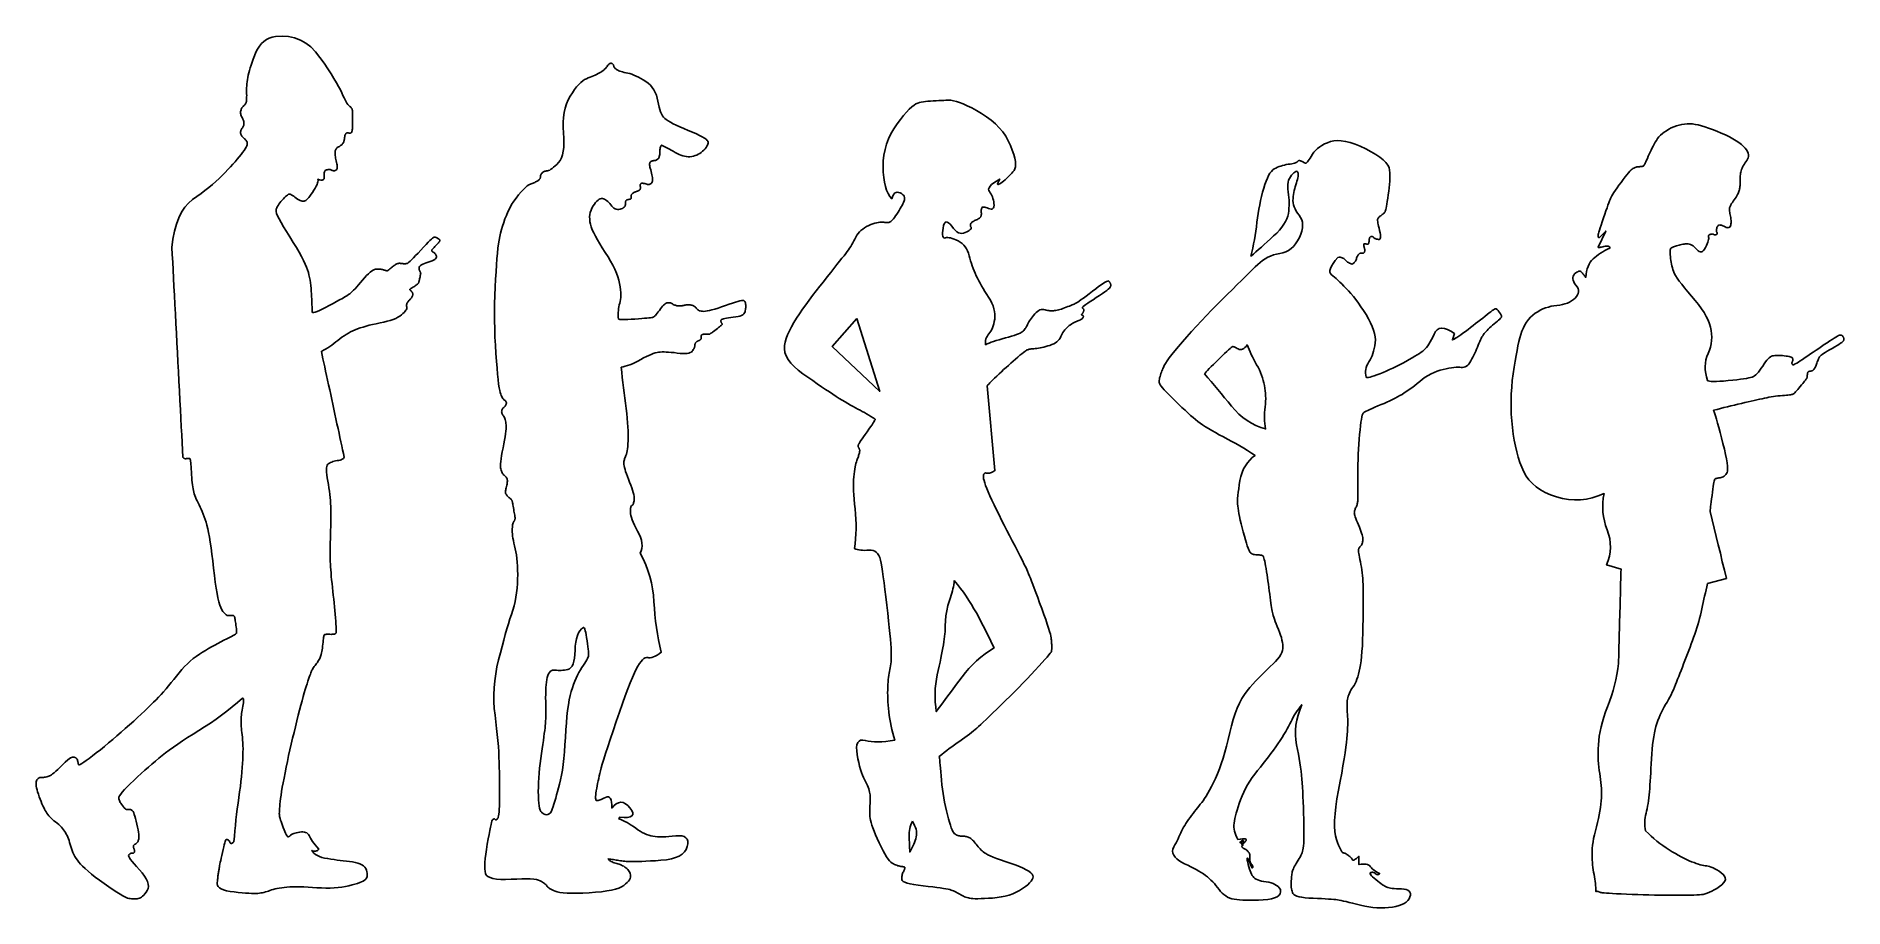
# Model space of a CAD drawing. Extents: x -1820 to 1987, y -821 to 1015.
import ezdxf

# ---------------------------------------------------------------- set-up
doc = ezdxf.new("R2010")
doc.units = 0
doc.header["$LTSCALE"] = 20
doc.layers.add('_____1', color=7, linetype='CONTINUOUS')

# ---------------------------------------------------------------- blocks, each defined once
blk = doc.blocks.new('____')
at = {"layer": '_____1', "color": 0, "linetype": 'CONTINUOUS', "flags": 128}
for points in [[(-859.5, -636.7), (-860.1, -638.3), (-861, -641.2), (-862, -645.5), (-863.2, -651.1), (-864.6, -658), (-866.2, -666.3), (-868, -675.9), (-869.9, -686.8), (-871.7, -698), (-873.2, -708.1), (-874.2, -717.3), (-874.9, -725.5), (-875.2, -732.7), (-875.1, -739), (-874.6, -744.3), (-873.7, -748.6), (-872, -752.1), (-868.7, -755.1), (-864.1, -757.5), (-858.1, -759.3), (-850.6, -760.6), (-841.7, -761.3), (-831.3, -761.4), (-819.6, -760.9), (-807.7, -760.4), (-797.1, -760), (-787.6, -760), (-779.4, -760.2), (-772.3, -760.7), (-766.5, -761.5), (-761.9, -762.6), (-758.5, -763.9), (-755.9, -765.4), (-753.5, -766.8), (-751.3, -768.2), (-749.4, -769.6), (-747.8, -770.9), (-746.5, -772.2), (-745.4, -773.5), (-744.5, -774.8), (-743.6, -776), (-742.4, -777.3), (-740.7, -778.7), (-738.7, -780.1), (-736.3, -781.5), (-733.6, -783), (-730.5, -784.5), (-727, -786.1), (-722.6, -787.6), (-717, -788.7), (-710, -789.5), (-701.7, -790.1), (-692.1, -790.3), (-681.2, -790.2), (-669, -789.9), (-655.4, -789.2), (-641.8, -788.2), (-629.5, -787), (-618.5, -785.5), (-608.7, -783.7), (-600.2, -781.6), (-593, -779.3), (-587, -776.7), (-582.3, -773.8), (-578.6, -770.8), (-575.4, -767.9), (-572.8, -765), (-570.8, -762.2), (-569.3, -759.4), (-568.5, -756.7), (-568.2, -754.1), (-568.5, -751.5), (-569.2, -749), (-570.1, -746.6), (-571.2, -744.4), (-572.6, -742.3), (-574.2, -740.3), (-576, -738.4), (-578, -736.7), (-580.2, -735.1), (-582.6, -733.6), (-585, -732.3), (-587.5, -731.1), (-589.9, -729.9), (-592.4, -729), (-594.9, -728.1), (-597.5, -727.4), (-600.1, -726.7), (-602.6, -726.1), (-604.9, -725.4), (-607.1, -724.5), (-609.1, -723.4), (-611, -722.3), (-612.7, -721), (-614.2, -719.5), (-615.6, -718), (-615.6, -718), (-612.8, -718.3), (-610, -718.7), (-607.2, -719), (-604.3, -719.4), (-601.4, -719.9), (-598.5, -720.3), (-595.6, -720.8), (-592.7, -721.3), (-589.7, -721.8), (-586.6, -722.2), (-583.5, -722.6), (-580.4, -722.9), (-577.2, -723.2), (-573.9, -723.5), (-570.5, -723.6), (-567.2, -723.8), (-563.2, -723.8), (-558.1, -723.8), (-551.9, -723.6), (-544.6, -723.3), (-536.2, -722.9), (-526.6, -722.3), (-516, -721.7), (-504.2, -720.9), (-492.6, -719.7), (-482.3, -717.9), (-473.4, -715.3), (-465.8, -712), (-459.5, -708), (-454.6, -703.3), (-451, -698), (-448.7, -691.9), (-447.7, -685.9), (-447.9, -680.8), (-449.2, -676.7), (-451.7, -673.4), (-455.3, -671.1), (-460.1, -669.7), (-466, -669.2), (-473.1, -669.6), (-480.6, -670.4), (-487.7, -670.9), (-494.3, -671.3), (-500.5, -671.5), (-506.3, -671.5), (-511.7, -671.3), (-516.7, -670.9), (-521.2, -670.3), (-525.6, -669.4), (-530, -668.2), (-534.5, -666.6), (-539, -664.6), (-543.5, -662.3), (-548.1, -659.7), (-552.8, -656.7), (-557.4, -653.3), (-562.1, -649.9), (-566.7, -646.8), (-571.2, -644), (-575.7, -641.4), (-580, -639.1), (-584.3, -637.1), (-588.5, -635.3), (-592.7, -633.8), (-592.7, -633.8), (-590.8, -630), (-581.6, -630.7), (-574.4, -630.5), (-568.9, -629.4), (-565.4, -627.4), (-563.6, -624.6), (-563.8, -620.8), (-565.7, -616.2), (-569.6, -610.7), (-574.3, -605.4), (-579.1, -601.7), (-583.9, -599.5), (-588.7, -598.8), (-593.5, -599.6), (-598.3, -601.8), (-603.1, -605.6), (-608, -610.9), (-608, -610.9), (-608, -604.2), (-608.5, -598.6), (-609.4, -594.2), (-610.8, -590.8), (-612.7, -588.6), (-615, -587.6), (-617.8, -587.6), (-621, -588.8), (-624.3, -590.4), (-627.3, -591.8), (-630.1, -593), (-632.5, -593.9), (-634.7, -594.6), (-636.5, -595), (-638.1, -595.3), (-639.4, -595.3), (-640.4, -594.9), (-641.2, -593.8), (-641.7, -592.1), (-641.9, -589.8), (-641.9, -586.9), (-641.7, -583.4), (-641.2, -579.2), (-640.5, -574.4), (-639.6, -569.3), (-638.6, -564.2), (-637.6, -559), (-636.6, -553.8), (-635.4, -548.6), (-634.3, -543.3), (-633, -538), (-631.8, -532.7), (-630.1, -526.4), (-627.7, -518.2), (-624.6, -508.1), (-620.8, -496), (-616.3, -482.1), (-611.1, -466.2), (-605.1, -448.5), (-598.5, -428.8), (-591.7, -409), (-585.3, -390.9), (-579.4, -374.6), (-573.9, -360), (-568.8, -347), (-564.1, -335.8), (-559.9, -326.3), (-556.1, -318.6), (-552.6, -312.1), (-549.2, -306.6), (-546, -302.1), (-542.9, -298.5), (-540, -295.9), (-537.2, -294.2), (-534.6, -293.5), (-532.1, -293.8), (-529.5, -294.2), (-526.7, -294.2), (-523.6, -293.6), (-520.2, -292.5), (-516.5, -290.9), (-512.5, -288.7), (-508.3, -286.1), (-503.7, -282.9), (-503.7, -282.9), (-506.6, -269.9), (-509.3, -256.9), (-511.6, -243.7), (-513.7, -230.4), (-515.4, -217.1), (-516.9, -203.6), (-518.1, -190.1), (-519, -176.4), (-520.2, -162.8), (-522, -149.5), (-524.5, -136.4), (-527.8, -123.5), (-531.7, -110.9), (-536.3, -98.5), (-541.7, -86.3), (-547.7, -74.4), (-547.7, -74.4), (-545.7, -69.4), (-544.5, -64.1), (-544, -58.6), (-544.3, -52.9), (-545.4, -46.9), (-547.3, -40.7), (-550, -34.2), (-553.4, -27.5), (-557, -20.9), (-560.1, -14.8), (-562.7, -9.1), (-564.9, -3.8), (-566.6, 0.9), (-567.8, 5.3), (-568.5, 9.1), (-568.7, 12.5), (-568.7, 15.5), (-568.5, 18.2), (-568.3, 20.5), (-567.9, 22.4), (-567.4, 24), (-566.8, 25.2), (-566.1, 26.1), (-565.2, 26.6), (-564.4, 27.2), (-563.6, 28), (-562.9, 29), (-562.3, 30.4), (-561.8, 32.1), (-561.4, 34.1), (-561, 36.4), (-560.7, 38.9), (-560.7, 41.9), (-561, 45.3), (-561.6, 49.2), (-562.7, 53.5), (-564.1, 58.3), (-565.8, 63.6), (-567.9, 69.3), (-570.4, 75.5), (-572.8, 81.7), (-575, 87.4), (-577, 92.8), (-578.6, 97.7), (-579.9, 102.2), (-580.9, 106.2), (-581.7, 109.8), (-582.2, 113), (-582.2, 113), (-582.3, 115), (-582.3, 117.1), (-582.1, 119.1), (-581.8, 121.2), (-581.3, 123.2), (-580.7, 125.2), (-579.9, 127.3), (-578.9, 129.3), (-578, 131.6), (-577.1, 134.4), (-576.3, 137.7), (-575.5, 141.6), (-574.9, 145.9), (-574.3, 150.8), (-573.8, 156.3), (-573.4, 162.2), (-573.2, 168.7), (-573.1, 175.8), (-573.3, 183.5), (-573.8, 191.8), (-574.4, 200.7), (-575.3, 210.1), (-576.4, 220.2), (-577.7, 230.8), (-579.2, 241.7), (-580.5, 252.6), (-581.9, 263.5), (-583.2, 274.4), (-584.4, 285.2), (-585.6, 296), (-586.8, 306.8), (-587.9, 317.6), (-587.9, 317.6), (-583.8, 318.4), (-579.4, 319.5), (-574.7, 321), (-569.8, 322.8), (-564.5, 325), (-558.9, 327.6), (-553.1, 330.5), (-546.9, 333.7), (-540.8, 337), (-535, 339.9), (-529.7, 342.3), (-524.8, 344.5), (-520.3, 346.2), (-516.1, 347.5), (-512.4, 348.5), (-509.1, 349.1), (-505.7, 349.4), (-501.9, 349.6), (-497.7, 349.6), (-493.1, 349.5), (-488, 349.2), (-482.5, 348.8), (-476.5, 348.2), (-470.2, 347.4), (-463.9, 346.7), (-458.3, 346.4), (-453.3, 346.4), (-449, 346.7), (-445.4, 347.3), (-442.4, 348.2), (-440.1, 349.5), (-438.5, 351.1), (-437.2, 352.8), (-436.2, 354.5), (-435.2, 356), (-434.5, 357.5), (-433.9, 358.9), (-433.4, 360.2), (-433.1, 361.5), (-433, 362.6), (-432.9, 363.7), (-432.8, 364.8), (-432.6, 365.7), (-432.4, 366.6), (-432.1, 367.3), (-431.8, 368.1), (-431.5, 368.7), (-431.1, 369.3), (-431.1, 369.3), (-430.5, 369.9), (-430, 370.5), (-429.4, 371), (-428.7, 371.5), (-428, 371.9), (-427.3, 372.4), (-426.5, 372.7), (-425.7, 373.1), (-424.9, 373.4), (-424.2, 373.7), (-423.4, 374), (-422.8, 374.4), (-422.2, 374.7), (-421.6, 375.1), (-421.1, 375.5), (-420.7, 375.9), (-420.3, 376.3), (-420, 376.8), (-419.8, 377.3), (-419.6, 377.9), (-419.5, 378.5), (-419.5, 379.1), (-419.5, 379.9), (-419.7, 380.6), (-419.8, 381.4), (-419.8, 382.1), (-419.8, 382.8), (-419.7, 383.4), (-419.6, 384), (-419.4, 384.5), (-419.1, 385), (-418.7, 385.5), (-418.2, 385.9), (-417.5, 386.2), (-416.7, 386.5), (-415.7, 386.7), (-414.5, 386.8), (-413.1, 387), (-411.6, 387), (-409.9, 387), (-408.2, 387), (-406.7, 387), (-405.3, 387), (-404.2, 387), (-403.2, 387.1), (-402.4, 387.2), (-401.8, 387.3), (-401.4, 387.4), (-400.9, 387.7), (-400.1, 388.3), (-398.9, 389.1), (-397.4, 390.2), (-395.6, 391.5), (-393.4, 393.1), (-390.9, 395), (-388.1, 397.2), (-385.2, 399.4), (-382.8, 401.3), (-380.6, 402.9), (-378.9, 404.4), (-377.5, 405.5), (-376.5, 406.4), (-375.9, 407.1), (-375.6, 407.5), (-375.5, 407.9), (-375.6, 408.3), (-375.6, 408.7), (-375.8, 409.3), (-376, 409.9), (-376.3, 410.5), (-376.7, 411.2), (-377.2, 412), (-377.6, 412.8), (-377.9, 413.6), (-378.1, 414.4), (-378.1, 415.1), (-378, 415.8), (-377.7, 416.5), (-377.3, 417.2), (-376.8, 417.8), (-375.9, 418.4), (-374.4, 419), (-372.2, 419.6), (-369.4, 420.2), (-366, 420.8), (-361.9, 421.4), (-357.2, 422), (-351.9, 422.6), (-346.6, 423.3), (-341.9, 424.2), (-337.9, 425.3), (-334.4, 426.7), (-331.7, 428.2), (-329.6, 430), (-328.1, 432), (-327.2, 434.3), (-326.7, 436.6), (-326.3, 438.8), (-326, 440.9), (-325.8, 442.9), (-325.7, 444.9), (-325.7, 446.8), (-325.7, 448.6), (-325.9, 450.3), (-326.2, 451.9), (-326.5, 453.4), (-327, 454.6), (-327.5, 455.7), (-328.1, 456.6), (-328.9, 457.3), (-329.7, 457.8), (-330.6, 458.2), (-332.1, 458.3), (-334.4, 457.9), (-337.8, 457.2), (-342, 456), (-347.2, 454.5), (-353.3, 452.5), (-360.4, 450.1), (-368.4, 447.3), (-376.6, 444.5), (-384, 442.1), (-390.7, 440), (-396.8, 438.3), (-402.1, 437), (-406.7, 436), (-410.6, 435.5), (-413.9, 435.2), (-416.6, 435.3), (-419.2, 435.5), (-421.4, 436), (-423.5, 436.6), (-425.3, 437.5), (-426.9, 438.5), (-428.2, 439.7), (-429.4, 441.2), (-430.4, 442.6), (-431.6, 443.9), (-432.8, 445), (-434.2, 446), (-435.7, 446.9), (-437.2, 447.6), (-438.9, 448.1), (-440.7, 448.5), (-442.5, 448.7), (-444.4, 448.9), (-446.2, 449), (-447.9, 449), (-449.7, 448.9), (-451.4, 448.7), (-453.1, 448.4), (-454.8, 448), (-456.4, 447.6), (-458.1, 447.2), (-459.7, 447), (-461.3, 446.8), (-462.9, 446.6), (-464.5, 446.6), (-466.1, 446.6), (-467.6, 446.7), (-469.2, 446.8), (-470.7, 447.1), (-472.2, 447.5), (-473.8, 447.9), (-475.3, 448.5), (-476.8, 449.2), (-478.3, 449.9), (-479.8, 450.8), (-481.3, 451.7), (-482.8, 452.3), (-484.4, 452.8), (-485.9, 453.2), (-487.4, 453.3), (-488.9, 453.3), (-490.4, 453.2), (-492, 452.8), (-493.6, 452.2), (-495.3, 451.2), (-497.1, 449.8), (-499, 448.1), (-501, 445.9), (-503.1, 443.4), (-505.3, 440.6), (-507.6, 437.3), (-509.9, 434.1), (-512, 431.2), (-514.1, 428.7), (-515.9, 426.7), (-517.6, 425), (-519.2, 423.7), (-520.6, 422.8), (-521.9, 422.3), (-523.6, 422), (-526.1, 421.7), (-529.5, 421.3), (-533.7, 420.9), (-538.8, 420.5), (-544.8, 420), (-551.7, 419.5), (-559.4, 419), (-567.1, 418.5), (-573.8, 418.2), (-579.6, 418), (-584.3, 417.9), (-588.1, 418), (-590.9, 418.2), (-592.8, 418.5), (-593.6, 419), (-593.6, 419), (-594, 423.7), (-594.1, 428.3), (-594, 432.7), (-593.8, 437), (-593.3, 441.1), (-592.7, 445), (-591.9, 448.7), (-590.8, 452.3), (-589.8, 456), (-589.1, 460.1), (-588.7, 464.7), (-588.6, 469.6), (-588.8, 475), (-589.3, 480.8), (-590.1, 487.1), (-591.2, 493.7), (-592.7, 500.7), (-594.9, 508.1), (-597.8, 515.8), (-601.3, 523.9), (-605.4, 532.2), (-610.2, 541), (-615.7, 550), (-621.8, 559.4), (-627.9, 568.7), (-633.3, 577.5), (-638.1, 585.7), (-642.3, 593.4), (-645.9, 600.5), (-648.8, 607.2), (-651, 613.2), (-652.7, 618.8), (-653.7, 624), (-654.3, 629.1), (-654.4, 634.1), (-653.9, 639), (-653, 643.7), (-651.5, 648.3), (-649.6, 652.8), (-647.1, 657.1), (-644.4, 661.2), (-641.8, 664.6), (-639.3, 667.4), (-636.8, 669.7), (-634.3, 671.3), (-632, 672.4), (-629.6, 672.9), (-627.4, 672.8), (-625.2, 672.2), (-623, 671.3), (-620.8, 670.2), (-618.6, 668.6), (-616.4, 666.8), (-614.3, 664.7), (-612.1, 662.2), (-610, 659.4), (-607.9, 656.7), (-605.6, 654.4), (-603.3, 652.6), (-600.9, 651.2), (-598.4, 650.4), (-595.8, 649.9), (-593.1, 650), (-590.4, 650.5), (-587.7, 651.2), (-585.5, 652.1), (-583.5, 653.1), (-582, 654.3), (-580.7, 655.5), (-579.9, 656.9), (-579.3, 658.3), (-579.2, 659.9), (-579.2, 661.5), (-579.1, 662.9), (-579, 664.2), (-578.8, 665.3), (-578.6, 666.3), (-578.3, 667.2), (-578, 667.9), (-577.6, 668.5), (-577.2, 669), (-576.7, 669.4), (-576.1, 669.8), (-575.5, 670.1), (-574.8, 670.4), (-574, 670.6), (-573.2, 670.8), (-572.3, 670.9), (-571.4, 671.1), (-570.6, 671.2), (-569.8, 671.4), (-569.2, 671.6), (-568.6, 671.8), (-568.1, 672.1), (-567.7, 672.4), (-567.4, 672.7), (-567.2, 673), (-567, 673.5), (-566.8, 673.9), (-566.7, 674.5), (-566.7, 675.1), (-566.7, 675.7), (-566.7, 676.5), (-566.8, 677.2), (-566.9, 678), (-566.9, 678.8), (-566.8, 679.6), (-566.6, 680.3), (-566.3, 681), (-565.9, 681.7), (-565.4, 682.3), (-564.8, 683), (-564.1, 683.6), (-563.3, 684.2), (-562.4, 684.8), (-561.3, 685.4), (-560.1, 686), (-558.9, 686.5), (-557.5, 687), (-555.9, 687.5), (-554.4, 688), (-553.1, 688.6), (-551.9, 689.1), (-550.9, 689.6), (-550, 690.1), (-549.2, 690.6), (-548.7, 691.1), (-548.3, 691.7), (-548, 692.2), (-547.7, 692.9), (-547.6, 693.6), (-547.5, 694.4), (-547.4, 695.3), (-547.5, 696.3), (-547.6, 697.4), (-547.8, 698.6), (-547.9, 699.7), (-548, 700.8), (-547.9, 701.7), (-547.7, 702.5), (-547.3, 703.2), (-546.9, 703.8), (-546.3, 704.3), (-545.6, 704.6), (-544.7, 704.9), (-543.7, 705), (-542.6, 705), (-541.2, 704.8), (-539.7, 704.6), (-538.1, 704.2), (-536.3, 703.7), (-534.3, 703.1), (-532.4, 702.6), (-530.6, 702.4), (-528.9, 702.5), (-527.4, 702.9), (-526, 703.6), (-524.8, 704.7), (-523.8, 706.1), (-522.9, 707.8), (-522.9, 707.8), (-522.3, 709.7), (-522, 711.9), (-522, 714.3), (-522.1, 717), (-522.5, 719.8), (-523.1, 722.9), (-523.9, 726.2), (-524.9, 729.7), (-525.9, 733.2), (-526.8, 736.4), (-527.4, 739.2), (-527.8, 741.7), (-528.1, 743.8), (-528.1, 745.6), (-527.9, 747.1), (-527.5, 748.2), (-527, 749.1), (-526.3, 749.9), (-525.4, 750.6), (-524.4, 751.2), (-523.3, 751.7), (-522, 752.1), (-520.6, 752.5), (-519, 752.7), (-517.4, 752.9), (-515.9, 753.2), (-514.6, 753.6), (-513.3, 754.2), (-512.2, 754.8), (-511.2, 755.6), (-510.3, 756.5), (-509.5, 757.4), (-508.8, 758.6), (-508.2, 759.9), (-507.7, 761.5), (-507.3, 763.3), (-506.9, 765.4), (-506.7, 767.6), (-506.5, 770.1), (-506.4, 772.8), (-506.3, 775.5), (-506.1, 777.8), (-505.7, 779.8), (-505.3, 781.5), (-504.8, 782.9), (-504.3, 784), (-503.6, 784.8), (-502.8, 785.2), (-502.8, 785.2), (-498.7, 783.1), (-494.6, 781), (-490.5, 778.8), (-486.4, 776.6), (-482.4, 774.4), (-478.3, 772.2), (-474.2, 770), (-470.2, 767.8), (-466.1, 765.7), (-462.2, 764), (-458.2, 762.7), (-454.4, 761.7), (-450.6, 761), (-446.8, 760.8), (-443.1, 760.9), (-439.4, 761.3), (-435.8, 762.1), (-432.4, 763.1), (-429, 764.4), (-425.8, 766), (-422.6, 767.8), (-419.6, 769.9), (-416.6, 772.3), (-413.8, 775), (-411.3, 777.7), (-409.1, 780.3), (-407.4, 782.8), (-406.2, 785.1), (-405.3, 787.4), (-404.9, 789.5), (-404.9, 791.5), (-405.4, 793.4), (-406.6, 795.3), (-408.9, 797.5), (-412.4, 800), (-417.1, 802.7), (-422.8, 805.7), (-429.7, 809), (-437.7, 812.5), (-446.9, 816.3), (-456.2, 820.1), (-464.5, 823.8), (-472, 827.2), (-478.6, 830.4), (-484.4, 833.5), (-489.2, 836.3), (-493.1, 839), (-496.1, 841.4), (-498.6, 844.1), (-500.9, 847.2), (-503, 851), (-504.9, 855.3), (-506.6, 860.1), (-508.1, 865.5), (-509.5, 871.4), (-510.6, 877.9), (-511.9, 884.5), (-513.7, 890.6), (-516.1, 896.4), (-519.1, 901.8), (-522.6, 906.7), (-526.6, 911.3), (-531.2, 915.5), (-536.4, 919.2), (-541.7, 922.6), (-546.9, 925.7), (-551.8, 928.4), (-556.7, 930.8), (-561.3, 932.8), (-565.8, 934.5), (-570.1, 935.8), (-574.2, 936.8), (-578, 937.7), (-581.6, 938.5), (-584.9, 939.4), (-587.8, 940.2), (-590.5, 941.1), (-592.8, 941.9), (-594.8, 942.8), (-596.5, 943.7), (-598, 944.6), (-599.3, 945.6), (-600.5, 946.5), (-601.5, 947.6), (-602.3, 948.6), (-603, 949.7), (-603.5, 950.8), (-603.8, 952), (-604.1, 953.1), (-604.5, 954.1), (-605, 955), (-605.6, 955.7), (-606.3, 956.3), (-607.1, 956.9), (-608, 957.3), (-609, 957.6), (-610, 957.7), (-611.1, 957.5), (-612.2, 957.1), (-613.3, 956.4), (-614.3, 955.4), (-615.4, 954.2), (-616.6, 952.8), (-617.7, 951), (-618.9, 949.2), (-620.4, 947.4), (-622.1, 945.7), (-624, 943.9), (-626.1, 942.3), (-628.4, 940.6), (-631, 939), (-633.7, 937.4), (-636.7, 935.9), (-639.8, 934.3), (-643, 932.8), (-646.3, 931.3), (-649.8, 929.7), (-653.4, 928.2), (-657.2, 926.7), (-661.1, 925.2), (-665, 923.3), (-669.1, 920.6), (-673.3, 917.2), (-677.5, 913), (-681.8, 908), (-686.2, 902.2), (-690.7, 895.7), (-695.2, 888.4), (-699.5, 880.4), (-703, 872), (-705.9, 863.1), (-708, 853.7), (-709.4, 843.8), (-710.2, 833.4), (-710.2, 822.5), (-709.5, 811.1), (-708.8, 799.9), (-708.7, 789.8), (-709.1, 780.5), (-710.1, 772.2), (-711.8, 764.9), (-714, 758.5), (-716.7, 753), (-720.1, 748.5), (-723.7, 744.8), (-727, 741.4), (-730.2, 738.6), (-733.2, 736.2), (-735.9, 734.3), (-738.5, 732.8), (-740.9, 731.8), (-743, 731.3), (-745, 731), (-746.9, 730.6), (-748.6, 730.1), (-750.1, 729.5), (-751.5, 728.9), (-752.7, 728.2), (-753.8, 727.4), (-754.7, 726.5), (-755.5, 725.6), (-756.2, 724.7), (-756.7, 723.8), (-757.2, 722.8), (-757.6, 721.9), (-757.8, 721), (-758, 720), (-758, 719.1), (-758.1, 718.1), (-758.2, 717.2), (-758.5, 716.2), (-758.9, 715.3), (-759.4, 714.4), (-760.1, 713.5), (-760.8, 712.7), (-761.7, 711.8), (-762.6, 710.9), (-763.8, 710.1), (-765.1, 709.3), (-766.5, 708.5), (-768.1, 707.7), (-769.8, 706.9), (-771.7, 706.1), (-773.7, 705.4), (-775.7, 704.7), (-777.6, 703.9), (-779.3, 703.2), (-780.9, 702.4), (-782.3, 701.6), (-783.6, 700.8), (-784.8, 700), (-785.8, 699.2), (-785.8, 699.2), (-792.4, 693.2), (-798.5, 687), (-804.2, 680.5), (-809.5, 673.9), (-814.3, 667), (-818.8, 659.9), (-822.8, 652.6), (-826.4, 645), (-829.7, 637.4), (-832.7, 629.8), (-835.4, 622.3), (-837.9, 614.8), (-840.1, 607.4), (-842, 600), (-843.7, 592.7), (-845.1, 585.4), (-846.3, 577.5), (-847.5, 568.3), (-848.6, 557.8), (-849.7, 546.1), (-850.7, 533), (-851.6, 518.6), (-852.5, 502.9), (-853.4, 486), (-854.1, 468.4), (-854.5, 450.8), (-854.7, 433.3), (-854.6, 415.9), (-854.3, 398.5), (-853.8, 381.1), (-852.9, 363.8), (-851.9, 346.5), (-850.7, 330.2), (-849.5, 315.6), (-848.3, 302.7), (-847.2, 291.5), (-846.1, 282.1), (-845, 274.4), (-843.9, 268.5), (-842.8, 264.2), (-841.7, 261.1), (-840.7, 258.2), (-839.5, 255.7), (-838.4, 253.5), (-837.3, 251.6), (-836.1, 250.1), (-834.9, 248.8), (-833.7, 247.9), (-832.6, 247.2), (-831.6, 246.4), (-830.9, 245.5), (-830.3, 244.6), (-830, 243.7), (-829.8, 242.7), (-829.8, 241.7), (-829.9, 240.6), (-830.3, 239.5), (-830.7, 238.5), (-831.1, 237.5), (-831.7, 236.6), (-832.3, 235.7), (-833, 234.9), (-833.7, 234.2), (-834.6, 233.5), (-835.4, 232.8), (-836.2, 232), (-836.9, 231.2), (-837.6, 230.3), (-838.1, 229.3), (-838.6, 228.2), (-839, 227.1), (-839.4, 225.9), (-839.6, 224.7), (-839.7, 223.4), (-839.6, 222.1), (-839.2, 220.7), (-838.7, 219.4), (-838, 218), (-837.2, 216.5), (-836.1, 215.1), (-835, 213.5), (-834, 211.7), (-833.1, 209.6), (-832.4, 207.4), (-831.7, 204.9), (-831.1, 202.1), (-830.7, 199.2), (-830.3, 196), (-830.2, 192.4), (-830.3, 188.1), (-830.7, 183.1), (-831.3, 177.4), (-832.3, 171), (-833.4, 163.9), (-834.9, 156.1), (-836.6, 147.7), (-838.3, 139.3), (-839.7, 131.7), (-840.8, 124.9), (-841.6, 119), (-842.1, 113.8), (-842.3, 109.5), (-842.1, 105.9), (-841.7, 103.2), (-841.1, 101), (-840.4, 98.9), (-839.6, 97), (-838.7, 95.3), (-837.8, 93.7), (-836.7, 92.3), (-835.6, 91), (-834.4, 90), (-833.2, 89), (-832.1, 87.9), (-831.1, 86.9), (-830.3, 85.9), (-829.5, 84.8), (-828.9, 83.7), (-828.4, 82.6), (-828, 81.5), (-827.8, 80.3), (-827.7, 78.9), (-827.6, 77.3), (-827.8, 75.5), (-828, 73.5), (-828.4, 71.3), (-828.9, 68.9), (-829.5, 66.4), (-830.2, 63.8), (-830.7, 61.4), (-831.1, 59.3), (-831.4, 57.4), (-831.5, 55.7), (-831.6, 54.2), (-831.5, 52.9), (-831.3, 51.8), (-831, 50.9), (-830.5, 49.9), (-829.8, 48.8), (-829, 47.8), (-828.1, 46.7), (-827, 45.6), (-825.7, 44.5), (-824.3, 43.4), (-822.9, 42.2), (-821.7, 41.2), (-820.6, 40.1), (-819.7, 39.2), (-819, 38.3), (-818.4, 37.4), (-818, 36.6), (-817.7, 35.9), (-817.5, 35), (-817.2, 33.7), (-816.9, 32.1), (-816.5, 30.1), (-816.1, 27.7), (-815.6, 24.9), (-815, 21.7), (-814.4, 18.2), (-813.8, 14.7), (-813.2, 11.5), (-812.7, 8.7), (-812.3, 6.2), (-812, 4.1), (-811.8, 2.3), (-811.6, 0.9), (-811.5, -0.1), (-811.4, -1), (-811.5, -1.9), (-811.7, -2.8), (-812, -3.7), (-812.4, -4.7), (-812.9, -5.7), (-813.6, -6.7), (-814.3, -7.7), (-815, -9), (-815.6, -10.5), (-816.2, -12.3), (-816.6, -14.4), (-817, -16.8), (-817.2, -19.6), (-817.4, -22.6), (-817.4, -26), (-817.3, -29.6), (-817.1, -33.6), (-816.6, -38), (-815.9, -42.7), (-815.1, -47.7), (-814, -53), (-812.8, -58.7), (-811.3, -64.7), (-809.9, -71.1), (-808.7, -77.9), (-807.7, -85.2), (-807, -93), (-806.4, -101.2), (-806.1, -109.8), (-806, -118.9), (-806.1, -128.5), (-806.5, -138.2), (-807.2, -147.8), (-808.3, -157.3), (-809.8, -166.7), (-811.6, -176), (-813.7, -185.2), (-816.3, -194.3), (-819.1, -203.3), (-822.2, -212.6), (-825.4, -222.7), (-828.6, -233.5), (-832, -245.1), (-835.4, -257.4), (-838.9, -270.4), (-842.5, -284.2), (-846.2, -298.8), (-849.6, -313.7), (-852.3, -328.5), (-854.3, -343.2), (-855.6, -357.8), (-856.1, -372.3), (-856, -386.8), (-855.2, -401.2), (-853.6, -415.5), (-851.8, -429.5), (-850.3, -443), (-848.9, -456.1), (-847.7, -468.8), (-846.7, -481), (-845.9, -492.7), (-845.4, -504), (-845, -514.8), (-844.7, -525.3), (-844.5, -535.5), (-844.4, -545.5), (-844.2, -555.2), (-844.2, -564.7), (-844.2, -573.9), (-844.2, -582.9), (-844.2, -591.6), (-844.4, -599.8), (-844.6, -607.1), (-844.9, -613.4), (-845.2, -618.9), (-845.7, -623.5), (-846.2, -627.1), (-846.8, -629.9), (-847.4, -631.8), (-848.2, -633.1), (-848.9, -634.1), (-849.6, -634.9), (-850.4, -635.4), (-851.1, -635.6), (-851.9, -635.6), (-852.6, -635.4), (-853.4, -634.8), (-854.2, -634.3), (-855, -633.9), (-855.7, -633.8), (-856.5, -633.9), (-857.2, -634.3), (-858, -634.9), (-858.7, -635.7), (-859.5, -636.7), (-859.5, -636.7)], [(-755.2, -620.4), (-756.9, -618.4), (-758.4, -615.4), (-759.7, -611.4), (-760.7, -606.4), (-761.5, -600.4), (-762.1, -593.4), (-762.4, -585.4), (-762.5, -576.3), (-762.4, -566.7), (-762, -557), (-761.5, -547.2), (-760.8, -537.2), (-759.9, -527.2), (-758.8, -517), (-757.5, -506.7), (-756, -496.3), (-754.5, -486.2), (-753.1, -476.9), (-751.9, -468.4), (-750.8, -460.6), (-749.9, -453.6), (-749.1, -447.4), (-748.4, -442), (-747.9, -437.4), (-747.5, -432.9), (-747.2, -427.8), (-747, -422.3), (-746.8, -416.2), (-746.8, -409.6), (-746.8, -402.5), (-746.8, -394.9), (-747, -386.8), (-747.1, -378.6), (-747, -371), (-746.8, -363.9), (-746.5, -357.3), (-746, -351.1), (-745.3, -345.5), (-744.5, -340.4), (-743.6, -335.8), (-742.4, -331.8), (-741, -328.4), (-739.3, -325.5), (-737.4, -323.3), (-735.3, -321.7), (-732.8, -320.6), (-730.2, -320.2), (-727.3, -320.4), (-724.2, -320.8), (-721, -321), (-717.8, -321.1), (-714.4, -321), (-711, -320.7), (-707.5, -320.3), (-704, -319.8), (-700.3, -319), (-696.8, -317.7), (-693.8, -315.2), (-691.2, -311.8), (-689.1, -307.2), (-687.4, -301.6), (-686.1, -295), (-685.3, -287.3), (-685, -278.5), (-684.6, -269.6), (-683.7, -261.5), (-682.2, -254.3), (-680.3, -247.8), (-677.8, -242.2), (-674.8, -237.4), (-671.3, -233.4), (-667.3, -230.3), (-667.3, -230.3), (-666.4, -230.8), (-665.4, -232.2), (-664.5, -234.4), (-663.6, -237.5), (-662.7, -241.5), (-661.7, -246.3), (-660.8, -252), (-659.8, -258.5), (-658.9, -265.1), (-658.2, -271), (-657.6, -276.1), (-657.1, -280.5), (-656.8, -284.1), (-656.7, -287), (-656.6, -289.1), (-656.7, -290.5), (-656.7, -290.5), (-657.1, -291.9), (-657.9, -293.7), (-659.1, -296), (-660.6, -298.8), (-662.6, -302.1), (-664.9, -305.8), (-667.6, -310), (-670.7, -314.6), (-673.9, -319.7), (-677, -325.2), (-680, -331), (-682.9, -337.2), (-685.6, -343.7), (-688.2, -350.6), (-690.7, -357.9), (-693.1, -365.6), (-695.3, -373.9), (-697.3, -383.3), (-699.1, -393.8), (-700.8, -405.3), (-702.2, -417.9), (-703.5, -431.5), (-704.6, -446.2), (-705.5, -462), (-706.4, -477.8), (-707.5, -492.6), (-708.7, -506.4), (-710.1, -519.1), (-711.7, -530.9), (-713.5, -541.7), (-715.5, -551.5), (-717.6, -560.3), (-719.8, -568.4), (-721.9, -576), (-723.9, -583.2), (-725.9, -590.1), (-727.8, -596.4), (-729.7, -602.4), (-731.5, -607.9), (-733.3, -613.1), (-735.1, -617.5), (-737.2, -620.9), (-739.5, -623.3), (-742.2, -624.7), (-745, -625.1), (-748.2, -624.6), (-751.6, -623), (-755.2, -620.4), (-755.2, -620.4)]]:
    blk.add_lwpolyline(points, close=True, dxfattribs=at)

msp = doc.modelspace()

# ---------------------------------------------------------------- linework, layer by layer
at = {"layer": '_____1', "color": 0, "linetype": 'CONTINUOUS', "flags": 128}
for points in [[(-1316.2, 1013.8), (-1302, 1014.8), (-1288.5, 1013.9), (-1275.7, 1011.2), (-1263.6, 1006.6), (-1252.3, 1000.2), (-1241.6, 992), (-1231.6, 981.9), (-1222.3, 970), (-1213.7, 957.6), (-1206, 946.1), (-1199.1, 935.5), (-1192.9, 925.7), (-1187.6, 916.8), (-1183, 908.7), (-1179.3, 901.6), (-1176.4, 895.3), (-1173.9, 889.7), (-1171.6, 884.8), (-1169.4, 880.4), (-1167.4, 876.7), (-1165.5, 873.5), (-1163.7, 871), (-1162.1, 869.1), (-1160.7, 867.8), (-1159.4, 866.8), (-1158.2, 865.8), (-1157.2, 864.9), (-1156.3, 864), (-1155.6, 863.1), (-1155.1, 862.3), (-1154.6, 861.5), (-1154.4, 860.7), (-1154.2, 859.7), (-1154.1, 858.2), (-1153.9, 856.2), (-1153.8, 853.6), (-1153.7, 850.5), (-1153.7, 847), (-1153.6, 842.8), (-1153.6, 838.2), (-1153.6, 833.5), (-1153.7, 829.3), (-1153.8, 825.6), (-1153.9, 822.4), (-1154.1, 819.6), (-1154.4, 817.3), (-1154.6, 815.4), (-1154.9, 814), (-1155.3, 813), (-1155.9, 812.1), (-1156.5, 811.4), (-1157.2, 810.9), (-1158.1, 810.6), (-1159, 810.4), (-1160.1, 810.5), (-1161.3, 810.7), (-1162.5, 810.9), (-1163.6, 811), (-1164.6, 811), (-1165.5, 810.9), (-1166.3, 810.7), (-1167, 810.3), (-1167.6, 809.9), (-1168.1, 809.3), (-1168.5, 808.6), (-1168.9, 807.7), (-1169.3, 806.8), (-1169.7, 805.6), (-1170, 804.4), (-1170.2, 803), (-1170.5, 801.5), (-1170.7, 799.8), (-1170.9, 798.1), (-1171.2, 796.5), (-1171.5, 795), (-1171.9, 793.6), (-1172.4, 792.3), (-1172.9, 791.1), (-1173.5, 790), (-1174.1, 789), (-1174.8, 788), (-1175.6, 787), (-1176.6, 786.1), (-1177.7, 785.2), (-1178.8, 784.3), (-1180.1, 783.5), (-1181.5, 782.6), (-1183.1, 781.8), (-1184.5, 781), (-1185.9, 780), (-1187, 778.9), (-1188, 777.7), (-1188.9, 776.4), (-1189.5, 774.9), (-1190.1, 773.4), (-1190.4, 771.7), (-1190.6, 769.9), (-1190.6, 767.9), (-1190.5, 765.7), (-1190.3, 763.3), (-1189.9, 760.8), (-1189.4, 758.1), (-1188.8, 755.2), (-1188, 752.1), (-1187.2, 749), (-1186.6, 746.2), (-1186.2, 743.6), (-1185.9, 741.3), (-1185.8, 739.3), (-1185.9, 737.5), (-1186.2, 735.9), (-1186.7, 734.6), (-1186.7, 734.6), (-1186.7, 734.6), (-1187.8, 733.4), (-1189, 732.4), (-1190.2, 731.7), (-1191.4, 731.3), (-1192.7, 731.1), (-1194, 731.2), (-1195.3, 731.5), (-1196.6, 732.1), (-1197.9, 732.8), (-1199.3, 733.3), (-1200.8, 733.6), (-1202.2, 733.8), (-1203.7, 733.9), (-1205.3, 733.8), (-1206.9, 733.5), (-1208.5, 733.1), (-1210, 732.5), (-1211.2, 731.5), (-1212.2, 730.3), (-1213, 728.7), (-1213.5, 726.8), (-1213.7, 724.6), (-1213.7, 722.1), (-1213.4, 719.3), (-1213.3, 716.7), (-1213.7, 714.6), (-1214.6, 713), (-1216.1, 712), (-1218, 711.5), (-1220.5, 711.6), (-1223.5, 712.3), (-1227, 713.5), (-1227, 713.5), (-1227, 713.5), (-1226.3, 712.2), (-1226.2, 710.5), (-1226.5, 708.3), (-1227.3, 705.7), (-1228.6, 702.5), (-1230.4, 698.9), (-1232.6, 694.8), (-1235.4, 690.3), (-1238.3, 685.7), (-1241, 681.7), (-1243.6, 678.1), (-1246, 675.1), (-1248.3, 672.5), (-1250.3, 670.5), (-1252.2, 668.9), (-1254, 667.9), (-1255.7, 667.3), (-1257.6, 667.1), (-1259.7, 667.2), (-1261.9, 667.7), (-1264.2, 668.6), (-1266.8, 669.9), (-1269.5, 671.6), (-1272.3, 673.7), (-1275.1, 675.7), (-1277.6, 677.5), (-1279.9, 679), (-1281.9, 680.2), (-1283.7, 681.2), (-1285.2, 681.8), (-1286.4, 682.1), (-1287.3, 682.1), (-1288.3, 681.8), (-1289.5, 681.1), (-1290.9, 680.1), (-1292.6, 678.7), (-1294.6, 676.9), (-1296.7, 674.8), (-1299.2, 672.3), (-1301.9, 669.4), (-1304.5, 666.4), (-1306.9, 663.5), (-1308.9, 660.7), (-1310.7, 658), (-1312.2, 655.5), (-1313.4, 653), (-1314.3, 650.6), (-1314.9, 648.4), (-1314.8, 645.6), (-1313.7, 641.5), (-1311.6, 636.3), (-1308.5, 629.8), (-1304.3, 622.1), (-1299.2, 613.2), (-1293, 603.1), (-1285.8, 591.8), (-1278.5, 580.2), (-1271.9, 569.5), (-1266.1, 559.6), (-1261, 550.5), (-1256.7, 542.3), (-1253.2, 534.9), (-1250.4, 528.3), (-1248.4, 522.6), (-1246.8, 517.2), (-1245.5, 511.8), (-1244.2, 506.3), (-1243.2, 500.7), (-1242.3, 495.1), (-1241.6, 489.4), (-1241.1, 483.6), (-1240.7, 477.8), (-1240.4, 472), (-1240.1, 466.3), (-1239.8, 460.6), (-1239.5, 455), (-1239.3, 449.4), (-1239, 444), (-1238.7, 438.6), (-1238.5, 433.2), (-1238.5, 433.2), (-1238.5, 433.2), (-1237.4, 432.6), (-1235.4, 432.6), (-1232.4, 433.3), (-1228.4, 434.7), (-1223.4, 436.8), (-1217.5, 439.6), (-1210.6, 443.1), (-1202.7, 447.2), (-1194.7, 451.6), (-1187.5, 455.6), (-1181, 459.2), (-1175.2, 462.5), (-1170.3, 465.5), (-1166, 468.1), (-1162.5, 470.4), (-1159.8, 472.3), (-1157.3, 474.3), (-1154.6, 476.7), (-1151.6, 479.6), (-1148.3, 482.9), (-1144.8, 486.7), (-1141, 491), (-1136.9, 495.7), (-1132.6, 500.9), (-1128.3, 506), (-1124.2, 510.5), (-1120.4, 514.3), (-1116.9, 517.5), (-1113.6, 520), (-1110.5, 521.9), (-1107.7, 523.1), (-1105.2, 523.7), (-1102.8, 524), (-1100.6, 524.1), (-1098.4, 524.1), (-1096.3, 524), (-1094.2, 523.8), (-1092.3, 523.5), (-1090.4, 523.1), (-1088.7, 522.5), (-1087, 522), (-1085.6, 521.6), (-1084.3, 521.2), (-1083.2, 520.9), (-1082.2, 520.7), (-1081.5, 520.5), (-1080.9, 520.5), (-1080.5, 520.5), (-1080, 520.7), (-1079.4, 521), (-1078.6, 521.6), (-1077.6, 522.4), (-1076.4, 523.3), (-1075, 524.5), (-1073.4, 525.9), (-1071.5, 527.5), (-1069.7, 529), (-1068, 530.5), (-1066.3, 531.7), (-1064.8, 532.8), (-1063.4, 533.8), (-1062.2, 534.5), (-1061, 535.1), (-1060, 535.6), (-1059, 535.9), (-1057.9, 536.1), (-1056.7, 536.3), (-1055.4, 536.4), (-1054.1, 536.4), (-1052.7, 536.3), (-1051.2, 536.2), (-1049.6, 536), (-1048, 535.7), (-1046.5, 535.6), (-1045.1, 535.5), (-1043.7, 535.5), (-1042.4, 535.6), (-1041.1, 535.7), (-1039.9, 535.9), (-1038.8, 536.2), (-1037.4, 537), (-1035.4, 538.5), (-1032.7, 540.8), (-1029.4, 543.9), (-1025.5, 547.8), (-1020.9, 552.5), (-1015.7, 558), (-1009.9, 564.3), (-1004, 570.5), (-998.9, 576), (-994.5, 580.6), (-990.7, 584.4), (-987.6, 587.4), (-985.2, 589.6), (-983.5, 591), (-982.5, 591.5), (-981.8, 591.6), (-981, 591.6), (-980.1, 591.5), (-979.2, 591.3), (-978.2, 591), (-977.2, 590.5), (-976.1, 590), (-974.9, 589.4), (-973.8, 588.7), (-972.8, 588.1), (-971.9, 587.5), (-971.2, 586.9), (-970.6, 586.3), (-970.2, 585.7), (-969.9, 585.2), (-969.8, 584.7), (-969.8, 584.1), (-970.2, 583.2), (-970.8, 582.2), (-971.7, 581), (-972.9, 579.5), (-974.4, 577.9), (-976.2, 576), (-978.2, 573.9), (-980.3, 571.9), (-982.1, 570), (-983.6, 568.4), (-984.8, 566.9), (-985.8, 565.7), (-986.5, 564.7), (-986.9, 563.9), (-987.1, 563.3), (-987, 562.9), (-986.8, 562.3), (-986.4, 561.8), (-985.9, 561.3), (-985.3, 560.7), (-984.5, 560.1), (-983.6, 559.5), (-982.5, 558.8), (-981.4, 558.1), (-980.4, 557.3), (-979.5, 556.4), (-978.7, 555.4), (-978.1, 554.3), (-977.6, 553.1), (-977.1, 551.8), (-976.8, 550.5), (-976.9, 549), (-977.5, 547.6), (-978.8, 546.1), (-980.7, 544.6), (-983.2, 543.2), (-986.3, 541.7), (-990, 540.2), (-994.3, 538.8), (-998.6, 537.3), (-1002.4, 535.9), (-1005.6, 534.5), (-1008.3, 533.2), (-1010.4, 531.9), (-1012, 530.6), (-1013, 529.4), (-1013.5, 528.3), (-1013.6, 527.1), (-1013.7, 526), (-1013.6, 525), (-1013.5, 523.9), (-1013.3, 522.9), (-1013, 521.9), (-1012.6, 520.9), (-1012.1, 519.9), (-1011.6, 519), (-1011.2, 518.2), (-1010.9, 517.5), (-1010.6, 516.8), (-1010.4, 516.2), (-1010.3, 515.8), (-1010.2, 515.4), (-1010.2, 515), (-1010.3, 514.6), (-1010.4, 514), (-1010.6, 513.2), (-1010.8, 512.1), (-1011, 510.8), (-1011.3, 509.3), (-1011.6, 507.5), (-1012, 505.6), (-1012.4, 503.6), (-1012.8, 501.8), (-1013.2, 500.1), (-1013.5, 498.7), (-1013.9, 497.4), (-1014.3, 496.3), (-1014.7, 495.3), (-1015, 494.6), (-1015.5, 493.9), (-1016.2, 493.1), (-1017.1, 492.3), (-1018.2, 491.4), (-1019.5, 490.4), (-1021, 489.4), (-1022.8, 488.2), (-1024.7, 487.1), (-1026.7, 485.9), (-1028.3, 484.9), (-1029.8, 484), (-1030.9, 483.2), (-1031.8, 482.5), (-1032.5, 482), (-1032.9, 481.7), (-1033.1, 481.4), (-1033.1, 481.2), (-1032.9, 480.9), (-1032.7, 480.5), (-1032.3, 480), (-1031.9, 479.4), (-1031.3, 478.8), (-1030.6, 478), (-1029.8, 477.2), (-1029, 476.3), (-1028.4, 475.4), (-1027.8, 474.5), (-1027.4, 473.6), (-1027.1, 472.6), (-1027, 471.6), (-1027, 470.6), (-1027.1, 469.6), (-1027.3, 468.5), (-1027.7, 467.4), (-1028.2, 466.3), (-1028.8, 465.1), (-1029.6, 464), (-1030.5, 462.8), (-1031.5, 461.5), (-1032.6, 460.3), (-1033.8, 459.1), (-1034.9, 457.9), (-1035.8, 456.8), (-1036.7, 455.7), (-1037.5, 454.7), (-1038.1, 453.7), (-1038.7, 452.8), (-1039.1, 451.9), (-1039.5, 451.1), (-1039.7, 450.2), (-1039.9, 449.2), (-1040, 448.2), (-1040, 447.2), (-1039.8, 446.1), (-1039.6, 445), (-1039.3, 443.8), (-1039.2, 442.5), (-1039.5, 441), (-1040.2, 439.3), (-1041.4, 437.4), (-1043, 435.4), (-1045.1, 433.1), (-1047.6, 430.7), (-1050.5, 428), (-1054, 425.3), (-1058.1, 422.8), (-1062.8, 420.4), (-1068.2, 418.2), (-1074.2, 416.1), (-1080.8, 414.2), (-1088, 412.4), (-1095.9, 410.7), (-1103.9, 409.1), (-1111.5, 407.5), (-1118.7, 405.8), (-1125.4, 404), (-1131.7, 402.1), (-1137.6, 400.2), (-1143.1, 398.3), (-1148.2, 396.3), (-1153, 394.1), (-1157.8, 391.8), (-1162.4, 389.3), (-1167, 386.6), (-1171.5, 383.8), (-1176, 380.7), (-1180.3, 377.5), (-1184.6, 374.1), (-1188.9, 370.7), (-1193.1, 367.4), (-1197.4, 364.3), (-1201.8, 361.3), (-1206.1, 358.4), (-1210.5, 355.7), (-1214.9, 353.2), (-1219.3, 350.7), (-1219.3, 350.7), (-1217.7, 343.2), (-1216, 335.3), (-1214.2, 327), (-1212.3, 318.4), (-1210.4, 309.4), (-1208.4, 300.1), (-1206.3, 290.4), (-1204.1, 280.3), (-1201.9, 270.1), (-1199.7, 259.9), (-1197.5, 249.6), (-1195.3, 239.4), (-1193.1, 229.2), (-1190.9, 218.9), (-1188.7, 208.7), (-1186.5, 198.5), (-1184.3, 188.4), (-1182.2, 178.7), (-1180.2, 169.4), (-1178.3, 160.4), (-1176.4, 151.8), (-1174.6, 143.5), (-1172.9, 135.6), (-1171.3, 128.1), (-1171.3, 128.1), (-1171.8, 126.8), (-1172.7, 125.6), (-1174, 124.6), (-1175.6, 123.6), (-1177.7, 122.8), (-1180.1, 122), (-1182.9, 121.4), (-1186.1, 120.8), (-1189.3, 120.3), (-1192.4, 119.6), (-1195.1, 118.8), (-1197.7, 117.9), (-1200, 116.9), (-1202.1, 115.8), (-1204, 114.5), (-1205.6, 113.1), (-1206.9, 111.2), (-1207.9, 108.7), (-1208.5, 105.4), (-1208.7, 101.3), (-1208.6, 96.5), (-1208.1, 91), (-1207.2, 84.8), (-1206, 77.8), (-1204.7, 70.5), (-1203.6, 63.4), (-1202.6, 56.5), (-1201.7, 49.7), (-1201, 43.1), (-1200.4, 36.7), (-1200, 30.5), (-1199.7, 24.4), (-1199.5, 18.3), (-1199.4, 11.7), (-1199.4, 4.9), (-1199.4, -2.4), (-1199.5, -10), (-1199.7, -18), (-1199.9, -26.3), (-1200.2, -35), (-1200.5, -43.6), (-1200.7, -51.9), (-1200.9, -59.6), (-1201, -66.9), (-1201, -73.8), (-1201, -80.2), (-1200.9, -86.1), (-1200.7, -91.6), (-1200.4, -97.1), (-1200.1, -103), (-1199.6, -109.2), (-1199.1, -115.8), (-1198.5, -122.9), (-1197.8, -130.3), (-1197, -138.1), (-1196.1, -146.3), (-1195.2, -154.6), (-1194.3, -162.8), (-1193.5, -170.9), (-1192.6, -178.9), (-1191.9, -186.9), (-1191.2, -194.7), (-1190.5, -202.4), (-1189.8, -210), (-1189.2, -217.1), (-1188.8, -223.3), (-1188.5, -228.7), (-1188.3, -233.2), (-1188.2, -236.9), (-1188.3, -239.7), (-1188.5, -241.7), (-1188.9, -242.8), (-1189.4, -243.4), (-1190.2, -243.9), (-1191.4, -244.4), (-1192.8, -244.7), (-1194.5, -244.9), (-1196.5, -245), (-1198.8, -245.1), (-1201.4, -245), (-1204, -244.9), (-1206.3, -244.9), (-1208.3, -245), (-1209.9, -245.1), (-1211.3, -245.2), (-1212.3, -245.4), (-1213.1, -245.7), (-1213.5, -246.1), (-1213.8, -246.7), (-1214.1, -247.9), (-1214.4, -249.5), (-1214.7, -251.7), (-1215.1, -254.4), (-1215.5, -257.6), (-1215.9, -261.4), (-1216.3, -265.6), (-1216.7, -270), (-1217.2, -274), (-1217.8, -277.7), (-1218.4, -281.2), (-1219, -284.3), (-1219.6, -287.2), (-1220.4, -289.7), (-1221.1, -292), (-1221.9, -294), (-1222.9, -296.1), (-1224, -298.2), (-1225.2, -300.4), (-1226.5, -302.5), (-1227.9, -304.6), (-1229.5, -306.7), (-1231.1, -308.9), (-1232.8, -311), (-1234.4, -313), (-1235.8, -315), (-1237.1, -317), (-1238.2, -318.9), (-1239.3, -320.7), (-1240.2, -322.5), (-1240.9, -324.2), (-1241.7, -326.2), (-1242.6, -328.6), (-1243.7, -331.7), (-1244.9, -335.2), (-1246.3, -339.3), (-1247.8, -343.9), (-1249.4, -349.1), (-1251.2, -354.8), (-1253.2, -361.2), (-1255.3, -368.3), (-1257.5, -376.2), (-1259.9, -384.9), (-1262.5, -394.4), (-1265.2, -404.6), (-1268, -415.6), (-1271, -427.4), (-1274.1, -439.6), (-1277, -451.8), (-1280, -464), (-1282.8, -476.2), (-1285.6, -488.4), (-1288.3, -500.5), (-1290.9, -512.7), (-1293.5, -524.8), (-1295.9, -536.6), (-1298.1, -547.6), (-1300, -557.8), (-1301.7, -567.2), (-1303.2, -575.8), (-1304.4, -583.6), (-1305.4, -590.7), (-1306.1, -596.9), (-1306.7, -602.5), (-1307.1, -607.6), (-1307.5, -612.1), (-1307.8, -616.1), (-1307.9, -619.5), (-1308, -622.5), (-1307.9, -624.8), (-1307.8, -626.7), (-1307.5, -628.4), (-1306.9, -630.6), (-1306.2, -633.2), (-1305.3, -636.2), (-1304.2, -639.5), (-1302.9, -643.3), (-1301.3, -647.5), (-1299.6, -652.1), (-1297.9, -656.6), (-1296.2, -660.5), (-1294.8, -663.8), (-1293.5, -666.5), (-1292.3, -668.6), (-1291.3, -670.1), (-1290.4, -671), (-1289.6, -671.3), (-1288.9, -671.2), (-1288.2, -671.1), (-1287.5, -670.8), (-1286.8, -670.4), (-1286, -669.8), (-1285.2, -669.2), (-1284.4, -668.5), (-1283.5, -667.6), (-1282.5, -666.7), (-1281.1, -665.9), (-1279.3, -665), (-1277.2, -664.3), (-1274.7, -663.5), (-1271.9, -662.8), (-1268.6, -662.1), (-1265.1, -661.5), (-1261.5, -661.1), (-1258.2, -661), (-1255.2, -661.4), (-1252.6, -662.1), (-1250.3, -663.3), (-1248.3, -664.8), (-1246.7, -666.7), (-1245.3, -669), (-1244, -671.6), (-1242.3, -674.5), (-1240.3, -677.6), (-1237.9, -681), (-1235.2, -684.6), (-1232.2, -688.6), (-1228.8, -692.7), (-1225, -697.2), (-1225, -697.2), (-1225, -697.2), (-1225.2, -697.9), (-1225.5, -698.6), (-1226, -699.2), (-1226.7, -699.7), (-1227.6, -700.3), (-1228.7, -700.7), (-1230, -701.2), (-1231.5, -701.5), (-1233, -701.8), (-1234.3, -702), (-1235.5, -702), (-1236.6, -701.9), (-1237.5, -701.6), (-1238.3, -701.2), (-1238.9, -700.7), (-1239.4, -700.1), (-1239.4, -700.1), (-1239.4, -700.1), (-1237.5, -703.2), (-1235, -706.1), (-1231.8, -708.7), (-1227.9, -711), (-1223.4, -713.1), (-1218.3, -714.8), (-1212.5, -716.3), (-1206.1, -717.4), (-1199.4, -718.4), (-1192.8, -719.4), (-1186.2, -720.4), (-1179.6, -721.3), (-1173.2, -722.1), (-1166.7, -723), (-1160.4, -723.8), (-1154.1, -724.5), (-1148.2, -725.5), (-1142.9, -726.7), (-1138.2, -728.3), (-1134.2, -730.3), (-1130.8, -732.6), (-1128.1, -735.2), (-1126, -738.2), (-1124.6, -741.5), (-1123.6, -744.9), (-1123, -748), (-1122.8, -750.9), (-1122.9, -753.5), (-1123.3, -755.9), (-1124.1, -758), (-1125.2, -759.9), (-1126.7, -761.5), (-1128.7, -763.1), (-1131.3, -764.6), (-1134.7, -766.2), (-1138.7, -767.8), (-1143.4, -769.5), (-1148.7, -771.1), (-1154.7, -772.8), (-1161.4, -774.6), (-1168.6, -776.2), (-1176.2, -777.4), (-1184.1, -778.4), (-1192.4, -779.1), (-1201, -779.4), (-1209.9, -779.4), (-1219.2, -779.2), (-1228.9, -778.6), (-1238.4, -777.9), (-1247.5, -777.4), (-1256.1, -777), (-1264.3, -776.8), (-1271.9, -776.8), (-1279, -776.9), (-1285.7, -777.1), (-1291.8, -777.5), (-1297.6, -778.1), (-1303, -778.7), (-1308, -779.4), (-1312.7, -780.2), (-1317, -781.1), (-1320.9, -782.1), (-1324.5, -783.2), (-1327.7, -784.4), (-1330.8, -785.6), (-1333.9, -786.6), (-1337.1, -787.6), (-1340.3, -788.4), (-1343.5, -789.1), (-1346.7, -789.7), (-1350, -790.1), (-1353.4, -790.5), (-1357.1, -790.7), (-1361.5, -790.7), (-1366.7, -790.6), (-1372.5, -790.3), (-1379.1, -789.8), (-1386.4, -789.2), (-1394.5, -788.4), (-1403.2, -787.5), (-1411.8, -786.3), (-1419.1, -784.9), (-1425.3, -783.2), (-1430.3, -781.2), (-1434.2, -778.9), (-1436.9, -776.4), (-1438.4, -773.7), (-1438.8, -770.6), (-1438.6, -767.5), (-1438.3, -764.6), (-1438, -761.7), (-1437.7, -759), (-1437.4, -756.4), (-1437.1, -753.9), (-1436.8, -751.6), (-1436.4, -749.3), (-1436, -747.2), (-1435.7, -745.2), (-1435.4, -743.4), (-1435.1, -741.6), (-1434.8, -739.9), (-1434.6, -738.4), (-1434.4, -736.9), (-1434.2, -735.6), (-1434, -734), (-1433.6, -731.7), (-1433, -728.8), (-1432.3, -725.2), (-1431.4, -721), (-1430.3, -716.1), (-1429.1, -710.6), (-1427.7, -704.3), (-1426.3, -698.2), (-1425, -692.8), (-1423.8, -688.2), (-1422.8, -684.4), (-1421.9, -681.4), (-1421.1, -679.2), (-1420.4, -677.7), (-1419.8, -677), (-1419.8, -677), (-1419.8, -677), (-1418.5, -677.1), (-1417.2, -677.4), (-1416.1, -677.9), (-1415.1, -678.5), (-1414.1, -679.3), (-1413.3, -680.3), (-1412.5, -681.5), (-1411.9, -682.8), (-1411.3, -684.1), (-1410.5, -684.9), (-1409.6, -685.4), (-1408.6, -685.5), (-1407.5, -685.1), (-1406.3, -684.4), (-1405, -683.3), (-1403.5, -681.8), (-1403.5, -681.8), (-1403.5, -681.8), (-1402.6, -670.4), (-1401.6, -659), (-1400.5, -647.5), (-1399.2, -635.9), (-1397.9, -624.2), (-1396.4, -612.4), (-1394.8, -600.6), (-1393.2, -588.7), (-1391.5, -577), (-1390, -565.7), (-1388.7, -555), (-1387.6, -544.8), (-1386.7, -535), (-1385.9, -525.7), (-1385.3, -516.9), (-1384.9, -508.6), (-1384.6, -500.7), (-1384.5, -493.2), (-1384.4, -486.2), (-1384.6, -479.5), (-1384.8, -473.2), (-1385.2, -467.4), (-1385.6, -461.9), (-1386.3, -456.8), (-1386.9, -452.1), (-1387.4, -447.5), (-1387.9, -443.2), (-1388.2, -439.2), (-1388.4, -435.3), (-1388.5, -431.7), (-1388.6, -428.3), (-1388.5, -425.2), (-1388.3, -422.1), (-1388.1, -418.9), (-1387.7, -415.5), (-1387.3, -412), (-1386.8, -408.3), (-1386.1, -404.5), (-1385.4, -400.6), (-1384.6, -396.5), (-1383.9, -392.6), (-1383.4, -389.3), (-1383.1, -386.4), (-1383.1, -384), (-1383.3, -382.1), (-1383.7, -380.8), (-1384.4, -379.9), (-1385.3, -379.5), (-1385.3, -379.5), (-1385.3, -379.5), (-1396.1, -388.9), (-1407, -398), (-1418.3, -406.9), (-1429.7, -415.6), (-1441.3, -424), (-1453.2, -432.1), (-1465.3, -440), (-1477.6, -447.7), (-1489.7, -455.2), (-1501.1, -462.4), (-1511.8, -469.3), (-1521.8, -476), (-1531.1, -482.5), (-1539.7, -488.7), (-1547.6, -494.6), (-1554.9, -500.4), (-1561.8, -506.1), (-1568.9, -512), (-1576.1, -518.2), (-1583.5, -524.7), (-1591.1, -531.3), (-1598.8, -538.2), (-1606.6, -545.4), (-1614.6, -552.8), (-1622.2, -560), (-1628.7, -566.4), (-1634.1, -572.1), (-1638.6, -577.1), (-1642, -581.4), (-1644.4, -584.9), (-1645.7, -587.8), (-1646, -589.9), (-1645.7, -591.6), (-1645.3, -593.4), (-1644.6, -595.2), (-1643.9, -597.1), (-1642.9, -598.9), (-1641.8, -600.8), (-1640.5, -602.7), (-1639, -604.6), (-1637.5, -606.4), (-1636.2, -608), (-1635.1, -609.4), (-1634, -610.6), (-1633.2, -611.6), (-1632.5, -612.3), (-1631.9, -612.9), (-1631.5, -613.3), (-1631.1, -613.5), (-1630.7, -613.7), (-1630.1, -613.8), (-1629.5, -613.9), (-1628.8, -613.9), (-1628.1, -613.9), (-1627.2, -613.8), (-1626.3, -613.7), (-1625.3, -613.6), (-1624.3, -613.6), (-1623.3, -613.7), (-1622.3, -613.9), (-1621.3, -614.2), (-1620.2, -614.6), (-1619.2, -615.1), (-1618.1, -615.7), (-1617, -616.7), (-1615.8, -618.5), (-1614.6, -621), (-1613.3, -624.3), (-1612, -628.3), (-1610.7, -633), (-1609.3, -638.5), (-1607.9, -644.7), (-1606.5, -651), (-1605.5, -656.7), (-1604.6, -661.8), (-1604.1, -666.2), (-1603.7, -670), (-1603.7, -673.2), (-1603.9, -675.8), (-1604.3, -677.7), (-1604.9, -679.3), (-1605.5, -680.7), (-1606.2, -682), (-1607, -683.2), (-1607.7, -684.1), (-1608.6, -685), (-1609.5, -685.7), (-1610.4, -686.2), (-1611.3, -686.7), (-1612.1, -687.2), (-1612.8, -687.7), (-1613.4, -688.3), (-1614, -688.8), (-1614.4, -689.4), (-1614.8, -690), (-1615, -690.7), (-1615.2, -691.3), (-1615.3, -692), (-1615.3, -692.8), (-1615.2, -693.6), (-1615, -694.4), (-1614.7, -695.3), (-1614.4, -696.2), (-1613.9, -697.1), (-1613.5, -698.1), (-1613.1, -699), (-1612.9, -699.9), (-1612.7, -700.7), (-1612.6, -701.5), (-1612.7, -702.2), (-1612.8, -702.9), (-1613, -703.6), (-1613.3, -704.2), (-1613.6, -704.7), (-1614.1, -705.1), (-1614.6, -705.4), (-1615.2, -705.6), (-1615.9, -705.8), (-1616.7, -705.8), (-1617.5, -705.8), (-1618.4, -705.8), (-1619.3, -705.9), (-1620.2, -706.1), (-1621.1, -706.5), (-1622, -707), (-1623, -707.6), (-1623.9, -708.4), (-1624.8, -709.2), (-1625.3, -710.6), (-1624.9, -712.6), (-1623.5, -715.4), (-1621.2, -719), (-1617.9, -723.3), (-1613.7, -728.4), (-1608.6, -734.3), (-1602.6, -740.8), (-1596.6, -747.6), (-1591.8, -754), (-1588.1, -760), (-1585.5, -765.7), (-1584, -770.9), (-1583.6, -775.8), (-1584.4, -780.3), (-1586.2, -784.4), (-1588.7, -788.2), (-1591.1, -791.4), (-1593.4, -794.2), (-1595.8, -796.6), (-1598.1, -798.5), (-1600.4, -800), (-1602.7, -801), (-1604.9, -801.6), (-1607.2, -801.9), (-1609.5, -802.1), (-1611.9, -802.2), (-1614.3, -802.2), (-1616.8, -802.1), (-1619.4, -801.9), (-1622, -801.6), (-1624.7, -801.2), (-1627.9, -800.4), (-1632.1, -798.6), (-1637.2, -796), (-1643.2, -792.6), (-1650.2, -788.2), (-1658.1, -783), (-1667, -776.9), (-1676.8, -770), (-1686.6, -762.8), (-1695.5, -756.1), (-1703.6, -749.8), (-1710.7, -743.9), (-1717, -738.5), (-1722.3, -733.5), (-1726.8, -728.9), (-1730.3, -724.8), (-1733.3, -720.8), (-1736.1, -716.8), (-1738.5, -712.8), (-1740.8, -708.7), (-1742.7, -704.5), (-1744.5, -700.3), (-1745.9, -696), (-1747.1, -691.6), (-1748.3, -687.4), (-1749.5, -683.3), (-1750.8, -679.4), (-1752.1, -675.7), (-1753.6, -672.1), (-1755.1, -668.7), (-1756.7, -665.6), (-1758.3, -662.6), (-1760.1, -659.7), (-1762.2, -656.8), (-1764.4, -654), (-1766.9, -651.2), (-1769.6, -648.4), (-1772.6, -645.6), (-1775.7, -642.9), (-1779.1, -640.2), (-1782.5, -637.6), (-1785.6, -634.9), (-1788.5, -632.2), (-1791.2, -629.6), (-1793.6, -627), (-1795.7, -624.3), (-1797.6, -621.7), (-1799.3, -619.1), (-1800.9, -616.3), (-1802.5, -613.2), (-1804.2, -609.7), (-1806, -605.9), (-1807.8, -601.7), (-1809.7, -597.1), (-1811.6, -592.2), (-1813.6, -587), (-1815.4, -581.7), (-1817, -576.9), (-1818.2, -572.4), (-1819.1, -568.3), (-1819.8, -564.6), (-1820.1, -561.2), (-1820.1, -558.3), (-1819.7, -555.7), (-1819.1, -553.5), (-1818.3, -551.5), (-1817.1, -549.9), (-1815.7, -548.5), (-1814, -547.5), (-1812.1, -546.8), (-1809.9, -546.3), (-1807.4, -546.2), (-1804.9, -546.2), (-1802.5, -546), (-1800.1, -545.7), (-1797.9, -545.3), (-1795.8, -544.7), (-1793.7, -544), (-1791.8, -543.2), (-1790, -542.3), (-1788, -541), (-1785.4, -539.1), (-1782.3, -536.5), (-1778.7, -533.3), (-1774.5, -529.5), (-1769.8, -525), (-1764.6, -519.9), (-1758.8, -514.2), (-1753.1, -509), (-1748, -505.4), (-1743.6, -503.6), (-1739.7, -503.4), (-1736.5, -505), (-1734, -508.2), (-1732.1, -513.1), (-1730.8, -519.7), (-1730.8, -519.7), (-1730.8, -519.7), (-1729.5, -519.7), (-1727.3, -518.9), (-1724.1, -517.1), (-1720, -514.5), (-1714.8, -510.9), (-1708.7, -506.4), (-1701.6, -501.1), (-1693.4, -494.8), (-1684.8, -488), (-1676.2, -481), (-1667.5, -473.8), (-1658.7, -466.5), (-1650, -459.1), (-1641.1, -451.4), (-1632.3, -443.6), (-1623.4, -435.7), (-1614.7, -427.8), (-1606.5, -420.3), (-1598.8, -413.2), (-1591.5, -406.4), (-1584.8, -399.9), (-1578.5, -393.8), (-1572.7, -388.1), (-1567.4, -382.7), (-1562.3, -377.3), (-1557.1, -371.7), (-1551.9, -365.9), (-1546.6, -359.8), (-1541.2, -353.4), (-1535.8, -346.8), (-1530.3, -340), (-1524.8, -332.9), (-1519.1, -325.8), (-1513.4, -319.2), (-1507.5, -312.9), (-1501.5, -306.9), (-1495.4, -301.4), (-1489.2, -296.2), (-1482.9, -291.5), (-1476.4, -287.1), (-1469.9, -282.9), (-1463.4, -278.9), (-1456.9, -275), (-1450.5, -271.2), (-1444, -267.6), (-1437.5, -264), (-1431, -260.7), (-1424.6, -257.4), (-1418.5, -254.4), (-1413.2, -251.7), (-1408.7, -249.4), (-1405, -247.4), (-1402.1, -245.8), (-1399.9, -244.5), (-1398.6, -243.5), (-1398, -242.9), (-1397.9, -242.3), (-1397.8, -241.2), (-1397.9, -239.7), (-1398, -237.8), (-1398.2, -235.5), (-1398.4, -232.8), (-1398.8, -229.6), (-1399.2, -226), (-1399.7, -222.4), (-1400.1, -219.2), (-1400.6, -216.3), (-1401, -213.8), (-1401.4, -211.6), (-1401.8, -209.8), (-1402.2, -208.4), (-1402.6, -207.4), (-1403.1, -206.6), (-1403.8, -206), (-1404.8, -205.5), (-1406, -205.2), (-1407.4, -205.1), (-1409.1, -205.1), (-1411.1, -205.3), (-1413.2, -205.6), (-1415.5, -205.7), (-1417.8, -205.1), (-1420, -204), (-1422.2, -202.2), (-1424.4, -199.8), (-1426.6, -196.7), (-1428.8, -193.1), (-1430.9, -188.8), (-1433.1, -183.4), (-1435.1, -176.7), (-1437.1, -168.5), (-1439.1, -158.8), (-1441, -147.7), (-1442.9, -135.2), (-1444.7, -121.2), (-1446.5, -105.8), (-1448.2, -90.3), (-1449.9, -75.9), (-1451.7, -62.8), (-1453.4, -50.9), (-1455.2, -40.2), (-1457, -30.8), (-1458.7, -22.5), (-1460.5, -15.4), (-1462.3, -9.1), (-1464.2, -3.1), (-1466.1, 2.7), (-1468.1, 8.2), (-1470.2, 13.5), (-1472.3, 18.4), (-1474.5, 23.1), (-1476.8, 27.6), (-1479, 31.8), (-1481, 35.9), (-1482.8, 39.9), (-1484.4, 43.8), (-1485.8, 47.6), (-1487, 51.2), (-1488, 54.7), (-1488.9, 58.1), (-1489.6, 61.7), (-1490.2, 65.6), (-1490.8, 69.8), (-1491.4, 74.5), (-1491.9, 79.5), (-1492.3, 85), (-1492.7, 90.8), (-1493.1, 96.9), (-1493.4, 102.9), (-1493.7, 108.2), (-1494, 112.7), (-1494.4, 116.5), (-1494.7, 119.6), (-1495, 121.9), (-1495.4, 123.5), (-1495.7, 124.3), (-1496.1, 124.8), (-1496.7, 125.1), (-1497.4, 125.4), (-1498.3, 125.5), (-1499.3, 125.6), (-1500.4, 125.5), (-1501.7, 125.4), (-1503.2, 125.1), (-1504.6, 124.9), (-1505.9, 124.9), (-1507.1, 125), (-1508.1, 125.3), (-1509.1, 125.7), (-1509.8, 126.4), (-1510.5, 127.1), (-1511, 128.1), (-1511, 128.1), (-1511.8, 143.1), (-1512.6, 158.7), (-1513.5, 175.1), (-1514.4, 192.2), (-1515.3, 210), (-1516.2, 228.5), (-1517.3, 247.7), (-1518.3, 267.7), (-1519.4, 287.9), (-1520.4, 308.2), (-1521.5, 328.5), (-1522.5, 348.8), (-1523.6, 369.1), (-1524.6, 389.4), (-1525.7, 409.7), (-1526.8, 429.9), (-1527.8, 449.9), (-1528.8, 469.1), (-1529.8, 487.6), (-1530.7, 505.4), (-1531.6, 522.5), (-1532.4, 538.9), (-1533.3, 554.6), (-1534, 569.5), (-1534, 569.5), (-1531.9, 587.5), (-1528.8, 604), (-1524.7, 618.9), (-1519.7, 632.3), (-1513.8, 644.2), (-1507, 654.5), (-1499.2, 663.2), (-1490.5, 670.5), (-1481.5, 676.9), (-1472.8, 683.3), (-1464.5, 689.7), (-1456.6, 696.1), (-1449, 702.5), (-1441.8, 708.8), (-1434.9, 715.1), (-1428.4, 721.4), (-1422.2, 727.6), (-1416.4, 733.6), (-1410.9, 739.4), (-1405.8, 745), (-1400.9, 750.3), (-1396.5, 755.5), (-1392.4, 760.5), (-1388.6, 765.3), (-1385.2, 769.8), (-1382.3, 773.9), (-1380, 777.6), (-1378.1, 780.9), (-1376.7, 783.7), (-1375.9, 786.2), (-1375.5, 788.2), (-1375.6, 789.9), (-1376, 791.3), (-1376.6, 792.6), (-1377.2, 793.9), (-1378, 795.2), (-1378.9, 796.4), (-1380, 797.6), (-1381.1, 798.7), (-1382.4, 799.8), (-1383.7, 800.8), (-1384.8, 801.9), (-1385.8, 803), (-1386.7, 804.2), (-1387.5, 805.4), (-1388.2, 806.6), (-1388.8, 807.8), (-1389.2, 809), (-1389.5, 810.3), (-1389.6, 811.6), (-1389.5, 813), (-1389.3, 814.4), (-1388.8, 815.8), (-1388.3, 817.2), (-1387.5, 818.7), (-1386.6, 820.3), (-1385.6, 821.8), (-1384.8, 823.3), (-1384.1, 824.7), (-1383.5, 826.1), (-1383, 827.5), (-1382.7, 828.8), (-1382.5, 830.1), (-1382.4, 831.3), (-1382.5, 832.6), (-1382.6, 833.9), (-1382.9, 835.3), (-1383.4, 836.8), (-1384, 838.4), (-1384.7, 840), (-1385.6, 841.8), (-1386.5, 843.6), (-1387.5, 845.4), (-1388.3, 847.2), (-1388.9, 849), (-1389.3, 850.8), (-1389.5, 852.5), (-1389.5, 854.3), (-1389.4, 856), (-1389.1, 857.7), (-1388.6, 859.4), (-1388.1, 860.9), (-1387.4, 862.3), (-1386.7, 863.6), (-1386, 864.8), (-1385.1, 865.9), (-1384.2, 866.9), (-1383.2, 867.7), (-1382.2, 868.5), (-1381.3, 869.4), (-1380.5, 870.4), (-1379.8, 871.4), (-1379.1, 872.4), (-1378.6, 873.6), (-1378.1, 874.7), (-1377.7, 876), (-1377.4, 877.4), (-1377.2, 879.2), (-1377, 881.4), (-1376.8, 883.9), (-1376.8, 886.7), (-1376.7, 889.9), (-1376.8, 893.5), (-1376.8, 897.4), (-1376.9, 901.5), (-1376.8, 905.7), (-1376.6, 910), (-1376.3, 914.3), (-1375.8, 918.8), (-1375.2, 923.2), (-1374.4, 927.8), (-1373.5, 932.5), (-1372.5, 937.3), (-1371.1, 942.5), (-1369.5, 948), (-1367.5, 953.9), (-1365.3, 960.1), (-1362.9, 966.6), (-1360.1, 973.5), (-1357.1, 980.7), (-1353.7, 987.6), (-1349.8, 993.8), (-1345.4, 999.2), (-1340.5, 1003.7), (-1335.2, 1007.5), (-1329.3, 1010.4), (-1323, 1012.5), (-1316.2, 1013.8), (-1316.2, 1013.8), (-1316.2, 1013.8)], [(231.9, 784.6), (227.3, 794.6), (221.9, 804.2), (215.5, 813.3), (208.3, 822), (200.3, 830.2), (191.3, 837.9), (181.5, 845.1), (170.8, 851.9), (160.1, 858.1), (150.2, 863.5), (140.9, 868.1), (132.5, 872), (124.8, 875.1), (117.9, 877.4), (111.7, 878.9), (106.3, 879.7), (106.3, 879.7), (104.5, 879.8), (102.1, 879.8), (99.2, 879.8), (95.6, 879.7), (91.4, 879.6), (86.6, 879.4), (81.2, 879.1), (75.3, 878.8), (69.2, 878.4), (63.4, 878), (58.1, 877.5), (53, 876.9), (48.4, 876.2), (44.1, 875.5), (40.1, 874.7), (36.5, 873.8), (32.8, 872.4), (28.7, 869.7), (24, 865.9), (18.8, 861), (13.1, 854.9), (6.9, 847.7), (0.2, 839.3), (-7, 829.8), (-13.9, 819.6), (-20, 809.1), (-25.1, 798.2), (-29.2, 787.1), (-32.4, 775.8), (-34.7, 764.1), (-36, 752.1), (-36.4, 739.9), (-36, 728), (-35.1, 717.1), (-33.7, 707.2), (-31.6, 698.2), (-29.1, 690.3), (-26, 683.3), (-22.3, 677.3), (-18.1, 672.3), (-18.1, 672.3), (-16.8, 676.5), (-15.2, 679.9), (-13.4, 682.5), (-11.4, 684.5), (-9.1, 685.6), (-6.6, 686.1), (-3.8, 685.7), (-0.8, 684.7), (2.1, 683.2), (4.5, 681.5), (6.3, 679.6), (7.7, 677.5), (8.5, 675.3), (8.7, 672.9), (8.5, 670.3), (7.7, 667.6), (6.5, 664.6), (5.2, 661.6), (3.6, 658.4), (1.8, 655), (-0.2, 651.5), (-2.4, 647.8), (-4.8, 644), (-7.4, 640.1), (-10.1, 636.3), (-12.5, 633), (-14.7, 630.1), (-16.8, 627.7), (-18.6, 625.8), (-20.3, 624.4), (-21.7, 623.4), (-23, 622.9), (-24.2, 622.6), (-25.6, 622.4), (-27.2, 622.3), (-29, 622.3), (-30.9, 622.3), (-33, 622.5), (-35.2, 622.7), (-37.6, 622.9), (-40.3, 623.1), (-43.2, 622.9), (-46.4, 622.5), (-49.9, 621.8), (-53.7, 620.8), (-57.7, 619.4), (-62.1, 617.8), (-66.7, 615.9), (-71.3, 613.8), (-75.5, 611.3), (-79.4, 608.6), (-83, 605.7), (-86.2, 602.5), (-89, 599.1), (-91.5, 595.4), (-93.7, 591.4), (-95.7, 587.4), (-97.8, 583.4), (-100, 579.5), (-102.2, 575.7), (-104.6, 571.9), (-107, 568.2), (-109.5, 564.6), (-112.1, 561.1), (-115.1, 557.1), (-118.7, 552.4), (-123, 546.9), (-128, 540.7), (-133.6, 533.6), (-139.9, 525.7), (-146.8, 517), (-154.4, 507.6), (-162.2, 497.7), (-169.9, 487.9), (-177.4, 478.2), (-184.8, 468.5), (-192, 458.8), (-199.1, 449.2), (-206, 439.6), (-212.7, 430.1), (-219.1, 420.7), (-224.7, 411.6), (-229.6, 402.8), (-233.8, 394.3), (-237.4, 386), (-240.2, 378.1), (-242.4, 370.5), (-243.9, 363.1), (-244.2, 355.9), (-243.1, 348.6), (-240.5, 341.2), (-236.4, 333.8), (-230.8, 326.4), (-223.8, 318.9), (-215.2, 311.3), (-205.2, 303.7), (-194.6, 296.3), (-184.6, 289.3), (-175.1, 282.7), (-166.1, 276.5), (-157.6, 270.8), (-149.6, 265.5), (-142.2, 260.6), (-135.3, 256.1), (-128.7, 251.9), (-122.4, 248), (-116.3, 244.3), (-110.5, 240.9), (-104.9, 237.7), (-99.6, 234.7), (-94.5, 231.9), (-89.6, 229.4), (-84.9, 227), (-80.3, 224.5), (-75.7, 221.9), (-71.1, 219.2), (-66.6, 216.5), (-62.1, 213.8), (-57.6, 210.9), (-53.3, 208), (-53.3, 208), (-53.4, 207), (-54.2, 205.4), (-55.5, 203.1), (-57.3, 200.2), (-59.7, 196.5), (-62.6, 192.3), (-66.1, 187.3), (-70.2, 181.7), (-74.2, 176.1), (-77.8, 171.1), (-80.8, 166.7), (-83.4, 162.9), (-85.4, 159.7), (-86.9, 157.2), (-87.9, 155.2), (-88.4, 153.9), (-88.6, 152.9), (-88.7, 151.9), (-88.7, 151), (-88.6, 150.1), (-88.4, 149.2), (-88, 148.3), (-87.6, 147.5), (-87.1, 146.7), (-86.5, 145.9), (-86.1, 144.9), (-85.9, 143.8), (-85.7, 142.7), (-85.7, 141.4), (-85.8, 140), (-86, 138.5), (-86.3, 136.9), (-86.8, 135.2), (-87.3, 133.4), (-87.9, 131.5), (-88.5, 129.6), (-89.2, 127.5), (-90, 125.3), (-90.9, 123.1), (-91.8, 120.8), (-92.7, 118.2), (-93.6, 115.1), (-94.4, 111.5), (-95.2, 107.5), (-96, 103), (-96.7, 98), (-97.4, 92.6), (-98, 86.6), (-98.5, 80.2), (-98.8, 73.1), (-98.8, 65.5), (-98.6, 57.4), (-98.2, 48.6), (-97.5, 39.3), (-96.6, 29.4), (-95.5, 19), (-94.4, 8.3), (-93.7, -2.3), (-93.3, -12.9), (-93.3, -23.3), (-93.6, -33.7), (-94.2, -44), (-95.2, -54.2), (-96.5, -64.3), (-96.5, -64.3), (-93.6, -65.5), (-90.5, -66.5), (-87.1, -67.3), (-83.4, -67.8), (-79.5, -68.1), (-75.3, -68.2), (-70.9, -68), (-66.3, -67.7), (-61.7, -67.5), (-57.6, -68.2), (-53.9, -69.6), (-50.7, -71.9), (-47.9, -74.9), (-45.5, -78.7), (-43.5, -83.3), (-42, -88.7), (-40.7, -95.2), (-39.2, -103.2), (-37.7, -112.8), (-36.1, -123.9), (-34.3, -136.5), (-32.5, -150.7), (-30.6, -166.3), (-28.5, -183.5), (-26.6, -200.7), (-24.8, -216.5), (-23.3, -230.8), (-22.1, -243.6), (-21, -255), (-20.2, -264.9), (-19.7, -273.4), (-19.3, -280.4), (-19.2, -286.5), (-19.2, -292.2), (-19.3, -297.6), (-19.6, -302.7), (-20, -307.4), (-20.5, -311.7), (-21.2, -315.7), (-22, -319.4), (-22.9, -323.1), (-23.7, -327), (-24.4, -331.1), (-25, -335.6), (-25.5, -340.3), (-25.9, -345.3), (-26.3, -350.6), (-26.6, -356.1), (-26.7, -361.9), (-26.8, -367.9), (-26.7, -374.1), (-26.5, -380.5), (-26.2, -387.2), (-25.7, -394.1), (-25.1, -401.2), (-24.4, -408.5), (-23.5, -416), (-22.4, -423.4), (-21.1, -430.9), (-19.7, -438.3), (-18, -445.8), (-16.1, -453.3), (-14.1, -460.8), (-11.8, -468.2), (-11.8, -468.2), (-21.3, -469.6), (-30.4, -470.6), (-38.9, -471.2), (-47, -471.4), (-54.5, -471.2), (-61.5, -470.7), (-68, -469.8), (-74, -468.6), (-79.3, -467.7), (-83.7, -468.2), (-87.1, -470), (-89.7, -473.1), (-91.4, -477.5), (-92.1, -483.1), (-92, -490.1), (-90.9, -498.4), (-89.4, -507), (-87.7, -515), (-86, -522.5), (-84.1, -529.4), (-82.1, -535.7), (-80, -541.4), (-77.8, -546.6), (-75.5, -551.1), (-73.3, -555.3), (-71.3, -559.4), (-69.5, -563.3), (-68, -567), (-66.7, -570.6), (-65.7, -574), (-64.9, -577.2), (-64.3, -580.3), (-63.9, -583.4), (-63.6, -586.4), (-63.4, -589.5), (-63.3, -592.6), (-63.3, -595.7), (-63.5, -598.8), (-63.7, -602), (-64, -605.2), (-64.3, -608.4), (-64.5, -611.7), (-64.6, -615), (-64.6, -618.4), (-64.5, -621.9), (-64.3, -625.4), (-64, -628.9), (-63.6, -632.6), (-62.9, -636.6), (-61.7, -641.3), (-60.1, -646.7), (-58, -652.8), (-55.3, -659.6), (-52.2, -667.1), (-48.6, -675.3), (-44.6, -684.2), (-40.4, -692.9), (-36.4, -700.7), (-32.6, -707.5), (-29.1, -713.4), (-25.8, -718.2), (-22.7, -722.1), (-19.9, -725), (-17.2, -727), (-14.7, -728.3), (-12.3, -729.6), (-10, -730.6), (-7.7, -731.5), (-5.4, -732.3), (-3.2, -732.9), (-1.1, -733.4), (0.9, -733.7), (2.8, -733.9), (4.5, -734.2), (5.9, -734.4), (7.1, -734.7), (8.1, -735), (8.8, -735.4), (9.3, -735.7), (9.6, -736.1), (9.6, -736.6), (9.6, -737.2), (9.4, -738.1), (9, -739.1), (8.6, -740.3), (8, -741.7), (7.2, -743.3), (6.4, -745.1), (5.5, -746.9), (4.7, -748.9), (4.1, -750.8), (3.6, -752.8), (3.2, -754.9), (2.9, -756.9), (2.8, -759.1), (2.7, -761.2), (3.5, -763.4), (5.6, -765.4), (9.1, -767.2), (14, -769), (20.3, -770.6), (28, -772.1), (37.1, -773.5), (47.7, -774.8), (58.3, -776), (68, -777.1), (76.6, -778.2), (84.1, -779.2), (90.6, -780.2), (96, -781.1), (100.4, -781.9), (103.8, -782.7), (106.6, -783.5), (109.3, -784.4), (112, -785.5), (114.7, -786.6), (117.3, -787.9), (119.9, -789.2), (122.5, -790.7), (125, -792.3), (127.5, -793.8), (130, -795.2), (132.6, -796.5), (135.2, -797.7), (137.8, -798.7), (140.4, -799.6), (143.1, -800.3), (145.8, -800.9), (148.9, -801.4), (152.9, -801.7), (157.7, -801.8), (163.4, -801.8), (169.9, -801.7), (177.2, -801.4), (185.3, -801), (194.3, -800.4), (203.6, -799.5), (212.4, -798.1), (220.9, -796.3), (228.9, -794.1), (236.6, -791.3), (243.9, -788.2), (250.8, -784.5), (257.3, -780.5), (263.2, -776.3), (268.2, -772.3), (272.2, -768.5), (275.4, -764.9), (277.6, -761.5), (279, -758.3), (279.4, -755.4), (279, -752.6), (277.5, -749.9), (274.6, -747), (270.6, -744), (265.2, -740.9), (258.5, -737.6), (250.6, -734.2), (241.4, -730.7), (231, -727), (220.4, -723.4), (210.9, -720), (202.5, -716.9), (195.2, -714), (189, -711.4), (183.9, -709.1), (179.9, -706.9), (176.9, -705.1), (174.6, -703.3), (172.2, -701.3), (170, -699.3), (167.8, -697.1), (165.6, -694.8), (163.5, -692.4), (161.5, -689.8), (159.5, -687.2), (157.6, -684.6), (155.7, -682.2), (153.7, -680.1), (151.8, -678.2), (149.9, -676.5), (148.1, -675.1), (146.2, -673.9), (144.3, -673), (142.5, -672.2), (140.6, -671.6), (138.7, -671), (136.8, -670.6), (134.8, -670.2), (132.8, -670), (130.8, -669.9), (128.8, -669.8), (126.8, -669.8), (124.8, -669.6), (122.9, -669.2), (121, -668.7), (119.2, -668), (117.5, -667.2), (115.8, -666.2), (114.2, -665), (112.5, -663.3), (110.8, -660.6), (109, -657.1), (107.2, -652.6), (105.2, -647.1), (103.2, -640.8), (101.1, -633.5), (98.9, -625.3), (96.8, -616.5), (94.8, -607.6), (93, -598.7), (91.4, -589.6), (90, -580.4), (88.7, -571.1), (87.6, -561.7), (86.7, -552.2), (85.8, -543), (85.1, -534.7), (84.4, -527.2), (83.8, -520.6), (83.2, -514.8), (82.8, -509.9), (82.3, -505.8), (82, -502.5), (82, -502.5), (87.1, -498.3), (92.3, -494.1), (97.5, -489.9), (102.9, -485.8), (108.3, -481.7), (113.8, -477.7), (119.4, -473.7), (125.1, -469.7), (130.6, -465.9), (135.9, -462.1), (140.9, -458.5), (145.5, -455), (149.9, -451.7), (153.9, -448.5), (157.7, -445.4), (161.1, -442.4), (164.8, -439.1), (169.3, -435), (174.5, -430.1), (180.5, -424.4), (187.3, -417.9), (194.9, -410.6), (203.2, -402.5), (212.3, -393.5), (221.7, -384.3), (231, -375), (240.2, -365.8), (249.2, -356.7), (258, -347.6), (266.8, -338.5), (275.4, -329.5), (283.8, -320.5), (291.7, -312.1), (298.5, -304.6), (304.4, -298.2), (309.2, -292.8), (312.9, -288.4), (315.7, -285), (317.4, -282.6), (318.1, -281.2), (318.3, -280.3), (318.4, -279.2), (318.5, -278), (318.6, -276.7), (318.7, -275.3), (318.7, -273.7), (318.7, -272), (318.7, -270.1), (318.6, -268.2), (318.6, -266.2), (318.5, -264.1), (318.3, -261.9), (318.2, -259.6), (318, -257.3), (317.8, -254.9), (317.6, -252.4), (317, -249.2), (316, -244.7), (314.3, -239), (312.1, -231.9), (309.4, -223.6), (306.1, -213.9), (302.2, -203), (297.8, -190.8), (293.3, -178.5), (289.2, -167.2), (285.4, -157), (282, -147.9), (279, -139.9), (276.3, -132.9), (274, -127), (272.1, -122.2), (270.1, -117.4), (267.6, -111.8), (264.6, -105.3), (261, -97.9), (256.9, -89.7), (252.3, -80.6), (247.2, -70.5), (241.5, -59.6), (235.6, -48.4), (229.9, -37.2), (224.2, -26.1), (218.7, -15.2), (213.2, -4.3), (207.9, 6.4), (202.7, 17), (197.5, 27.6), (192.8, 37.6), (188.6, 46.7), (184.9, 54.9), (181.9, 62.3), (179.4, 68.7), (177.5, 74.3), (176.1, 79), (175.3, 82.8), (175, 85.9), (175, 88.5), (175.3, 90.7), (175.9, 92.4), (176.8, 93.7), (178, 94.5), (179.5, 94.8), (181.4, 94.7), (183.4, 94.4), (185.5, 94.4), (187.6, 94.7), (189.8, 95.2), (192, 96), (194.4, 97), (196.8, 98.3), (199.2, 99.8), (199.2, 99.8), (183, 278.3), (183.4, 279.1), (184.4, 280.3), (186, 282.1), (188.2, 284.4), (191, 287.3), (194.3, 290.6), (198.3, 294.4), (202.8, 298.8), (207.7, 303.4), (212.6, 308), (217.5, 312.5), (222.5, 317), (227.5, 321.5), (232.5, 326), (237.6, 330.4), (242.6, 334.8), (247.5, 338.9), (251.8, 342.6), (255.7, 345.7), (259, 348.4), (261.8, 350.5), (264.1, 352.2), (265.8, 353.3), (267.1, 354), (268.2, 354.4), (269.6, 354.8), (271.3, 355.2), (273.3, 355.5), (275.6, 355.9), (278.1, 356.2), (280.9, 356.5), (284, 356.8), (287.3, 357.1), (290.8, 357.6), (294.4, 358.2), (298.2, 359), (302.1, 359.9), (306.2, 361), (310.4, 362.3), (314.8, 363.6), (319.1, 365.2), (322.9, 367), (326.4, 368.9), (329.5, 371.1), (332.1, 373.5), (334.4, 376.1), (336.2, 379), (337.7, 382), (339, 385.1), (340.5, 388), (342.2, 390.8), (344, 393.5), (346, 396.1), (348.2, 398.5), (350.6, 400.8), (353.1, 403), (355.8, 405.1), (358.4, 407), (361, 408.7), (363.5, 410.3), (366.1, 411.7), (368.7, 413), (371.2, 414.1), (373.7, 415.1), (376.1, 416), (378.2, 416.9), (380, 417.8), (381.5, 418.8), (382.8, 419.7), (383.8, 420.7), (384.5, 421.6), (384.9, 422.6), (385.2, 423.5), (385.3, 424.3), (385.3, 425), (385.2, 425.6), (385, 426.1), (384.7, 426.5), (384.2, 426.8), (383.7, 427), (383.1, 427.1), (382.6, 427.2), (382.2, 427.4), (381.9, 427.5), (381.6, 427.7), (381.5, 427.8), (381.4, 428), (381.4, 428.2), (381.5, 428.4), (381.6, 428.7), (381.8, 429), (382, 429.3), (382.3, 429.6), (382.6, 430), (383, 430.5), (383.5, 430.9), (383.9, 431.5), (384.4, 432), (384.8, 432.6), (385.1, 433.2), (385.4, 433.9), (385.7, 434.5), (385.9, 435.3), (386.1, 436), (386.2, 436.8), (386.3, 437.5), (386.3, 438.1), (386.2, 438.7), (386, 439.3), (385.7, 439.8), (385.4, 440.2), (385, 440.6), (384.5, 440.9), (384.1, 441.3), (383.8, 441.7), (383.6, 442), (383.4, 442.4), (383.3, 442.8), (383.2, 443.2), (383.2, 443.6), (383.7, 444.3), (385.1, 445.5), (387.4, 447.3), (390.6, 449.6), (394.7, 452.4), (399.7, 455.8), (405.7, 459.7), (412.5, 464.1), (419.3, 468.6), (425.3, 472.7), (430.3, 476.2), (434.5, 479.3), (437.9, 482), (440.3, 484.2), (441.9, 485.9), (442.6, 487.2), (442.8, 488.2), (442.9, 489.2), (443, 490.1), (443, 491), (442.9, 491.8), (442.8, 492.6), (442.6, 493.4), (442.3, 494.1), (442, 494.8), (441.6, 495.5), (441.2, 496.2), (440.7, 496.8), (440.1, 497.4), (439.5, 498.1), (438.9, 498.6), (438.1, 499.2), (438.1, 499.2), (436.7, 499.1), (434.4, 498.3), (431.3, 496.7), (427.5, 494.4), (422.9, 491.3), (417.5, 487.5), (411.3, 482.9), (404.3, 477.6), (397.3, 472.2), (391, 467.4), (385.5, 463.3), (380.7, 459.8), (376.8, 456.9), (373.5, 454.7), (371, 453.1), (369.3, 452.1), (367.8, 451.4), (366, 450.6), (364, 449.7), (361.6, 448.7), (359, 447.6), (356.1, 446.4), (352.9, 445.2), (349.4, 443.8), (345.8, 442.4), (342.4, 441.2), (339.1, 440.1), (336, 439.2), (333, 438.3), (330.2, 437.7), (327.5, 437.1), (324.9, 436.7), (322.5, 436.4), (320, 436.3), (317.4, 436.3), (314.9, 436.5), (312.4, 436.8), (309.8, 437.3), (307.2, 437.9), (304.6, 438.6), (302, 439.2), (299.3, 439.3), (296.7, 438.9), (294, 438.1), (291.4, 436.7), (288.7, 434.9), (286, 432.6), (283.3, 429.8), (280.6, 426.8), (278.2, 423.9), (276, 421.1), (274, 418.3), (272.2, 415.5), (270.5, 412.8), (269.1, 410.2), (267.9, 407.7), (266.7, 405.3), (265.5, 403), (264.2, 400.8), (262.8, 398.8), (261.4, 397), (259.9, 395.2), (258.3, 393.7), (256.7, 392.2), (254.7, 390.9), (252, 389.4), (248.6, 387.9), (244.5, 386.3), (239.7, 384.6), (234.2, 382.8), (228, 381), (221.1, 379.1), (214.2, 377.2), (207.7, 375.4), (201.7, 373.5), (196.2, 371.7), (191.3, 370), (186.8, 368.2), (182.8, 366.5), (179.4, 364.9), (179.4, 364.9), (179, 368), (179.1, 371.1), (179.4, 374.1), (180.1, 377), (181.2, 379.8), (182.6, 382.5), (184.4, 385.1), (186.4, 387.7), (188.6, 390.3), (190.6, 393.3), (192.4, 396.7), (194, 400.4), (195.5, 404.4), (196.7, 408.8), (197.8, 413.5), (198.7, 418.6), (199.2, 423.9), (199.1, 429.3), (198.4, 434.9), (197.1, 440.6), (195.2, 446.5), (192.6, 452.4), (189.5, 458.5), (185.7, 464.8), (181.8, 471), (178, 477.1), (174.5, 483), (171.1, 488.7), (168, 494.3), (165.1, 499.8), (162.3, 505.1), (159.8, 510.2), (157.5, 515.3), (155.2, 520.4), (153.2, 525.6), (151.2, 530.8), (149.5, 536.1), (147.8, 541.5), (146.3, 546.9), (144.9, 552.4), (143.4, 557.7), (141.5, 562.6), (139.2, 567.1), (136.5, 571.2), (133.4, 574.9), (129.8, 578.2), (125.9, 581.1), (121.5, 583.6), (117.1, 585.7), (113, 587.4), (109.2, 588.7), (105.7, 589.7), (102.5, 590.3), (99.6, 590.5), (97, 590.4), (94.7, 589.8), (92.7, 589.5), (91.2, 590), (90, 591.4), (89.2, 593.6), (88.8, 596.6), (88.7, 600.5), (89.1, 605.2), (89.9, 610.7), (91, 615.9), (92.4, 619.8), (94.2, 622.3), (96.3, 623.5), (98.8, 623.2), (101.5, 621.6), (104.7, 618.6), (108.1, 614.3), (111.7, 609.6), (115.3, 605.9), (118.9, 602.9), (122.5, 600.8), (126.1, 599.6), (129.6, 599.2), (133.2, 599.7), (136.7, 601), (140, 602.7), (142.8, 604.3), (145.1, 605.8), (146.9, 607.3), (148.1, 608.6), (148.9, 609.9), (149.1, 611.1), (148.8, 612.2), (148.4, 613.2), (148, 614.2), (147.8, 615.2), (147.7, 616.2), (147.7, 617.2), (147.8, 618.1), (148, 619.1), (148.3, 620), (148.8, 620.9), (149.5, 621.8), (150.5, 622.7), (151.6, 623.6), (153, 624.5), (154.6, 625.3), (156.4, 626.2), (158.5, 627.1), (160.5, 627.9), (162.4, 628.8), (164, 629.7), (165.4, 630.6), (166.6, 631.6), (167.7, 632.6), (168.5, 633.6), (169.1, 634.6), (169.6, 635.6), (169.9, 636.7), (170.2, 637.7), (170.4, 638.8), (170.5, 639.9), (170.6, 641), (170.5, 642), (170.4, 643.2), (170.2, 644.3), (170.2, 645.4), (170.2, 646.6), (170.2, 647.7), (170.4, 648.9), (170.6, 650.1), (170.9, 651.3), (171.2, 652.5), (171.8, 653.6), (172.7, 654.3), (174, 654.7), (175.6, 654.8), (177.6, 654.5), (179.9, 654), (182.7, 653.1), (185.7, 651.9), (188.7, 650.8), (191.3, 650.4), (193.4, 650.7), (195, 651.7), (196.2, 653.3), (197, 655.6), (197.2, 658.5), (197, 662.1), (196.5, 666), (195.8, 669.6), (194.9, 673.1), (193.8, 676.3), (192.5, 679.4), (191, 682.3), (189.3, 684.9), (187.5, 687.4), (186.1, 689.9), (185.8, 692.6), (186.8, 695.6), (188.9, 698.8), (192.2, 702.2), (196.7, 705.8), (202.3, 709.7), (209.1, 713.8), (209.1, 713.8), (204.6, 703.9), (204.7, 702.9), (205.3, 702.4), (206.2, 702.3), (207.6, 702.8), (209.4, 703.7), (211.6, 705.2), (214.2, 707.1), (217.2, 709.5), (220.4, 712.2), (223.5, 714.8), (226.4, 717.6), (229.3, 720.3), (232, 723.1), (234.6, 726), (237, 728.8), (239.4, 731.7), (241.3, 735.1), (242.4, 739.4), (242.7, 744.6), (242.1, 750.8), (240.8, 757.8), (238.6, 765.8), (235.7, 774.7), (231.9, 784.6), (231.9, 784.6)], [(1306.5, 386.1), (1309.1, 393.5), (1312, 400.4), (1315.3, 406.8), (1318.9, 412.6), (1322.9, 418), (1327.2, 422.9), (1331.9, 427.3), (1337, 431.1), (1342.2, 434.5), (1347.6, 437.5), (1353.2, 440.2), (1358.8, 442.4), (1364.6, 444.3), (1370.5, 445.8), (1376.5, 446.9), (1382.6, 447.6), (1388.6, 448.3), (1394.3, 449.4), (1399.6, 450.8), (1404.6, 452.5), (1409.2, 454.6), (1413.5, 457.1), (1417.4, 459.9), (1421, 463), (1424, 466.4), (1426.3, 469.7), (1427.7, 473.1), (1428.3, 476.6), (1428.1, 480), (1427.1, 483.5), (1425.3, 487.1), (1422.7, 490.6), (1420, 494.1), (1418, 497.4), (1416.7, 500.6), (1416, 503.6), (1416, 506.4), (1416.7, 509.1), (1418, 511.6), (1420, 513.9), (1422.3, 516), (1424.4, 517.6), (1426.4, 518.7), (1428.2, 519.5), (1429.8, 519.8), (1431.3, 519.7), (1432.7, 519.1), (1433.9, 518.1), (1435, 516.9), (1436.2, 515.6), (1437.4, 514.3), (1438.5, 512.9), (1439.7, 511.5), (1440.9, 510), (1442.2, 508.4), (1443.4, 506.8), (1443.4, 506.8), (1443.4, 506.8), (1444.1, 513.3), (1445.1, 519.3), (1446.5, 524.8), (1448.2, 529.9), (1450.3, 534.5), (1452.8, 538.7), (1455.6, 542.4), (1458.8, 545.7), (1462.2, 548.7), (1466, 551.7), (1470, 554.6), (1474.4, 557.5), (1479, 560.3), (1483.8, 563.1), (1489, 565.9), (1494.4, 568.6), (1494.4, 568.6), (1494.4, 568.6), (1493.9, 569.9), (1493.1, 571), (1492, 571.8), (1490.6, 572.3), (1488.8, 572.5), (1486.8, 572.5), (1484.4, 572.2), (1481.7, 571.7), (1479, 571), (1476.6, 570.5), (1474.6, 570.1), (1472.9, 569.9), (1471.5, 569.8), (1470.4, 569.9), (1469.7, 570), (1469.3, 570.4), (1469.3, 570.4), (1485.4, 604.4), (1485.4, 604.4), (1485.4, 604.4), (1485.4, 604.4), (1472, 590.9), (1471.4, 590.9), (1470.9, 590.9), (1470.4, 590.9), (1470.1, 591.1), (1469.8, 591.2), (1469.5, 591.5), (1469.4, 591.7), (1469.3, 592.1), (1469.3, 592.4), (1469.3, 592.9), (1469.3, 593.3), (1469.3, 593.8), (1469.3, 594.3), (1469.3, 594.8), (1469.3, 595.4), (1469.4, 595.9), (1469.6, 597), (1470.1, 599.1), (1471, 602.1), (1472.3, 606.1), (1473.9, 611.1), (1475.8, 617), (1478.2, 624), (1480.8, 631.8), (1483.5, 639.8), (1486, 647), (1488.2, 653.3), (1490.2, 658.9), (1491.9, 663.7), (1493.3, 667.7), (1494.6, 670.8), (1495.5, 673.2), (1496.6, 675.5), (1498.2, 678.3), (1500.2, 681.7), (1502.7, 685.6), (1505.7, 690.1), (1509.2, 695.1), (1513.2, 700.7), (1517.7, 706.8), (1522.2, 712.9), (1526.3, 718.3), (1530, 722.9), (1533.3, 726.9), (1536.2, 730.3), (1538.8, 732.9), (1540.9, 734.8), (1542.7, 736.1), (1544.3, 736.9), (1545.9, 737.7), (1547.5, 738.3), (1549.2, 738.9), (1550.9, 739.3), (1552.7, 739.6), (1554.5, 739.8), (1556.3, 739.9), (1558, 740), (1559.6, 740.1), (1561, 740.3), (1562.3, 740.5), (1563.3, 740.7), (1564.2, 741), (1564.9, 741.3), (1565.5, 741.7), (1566, 742.4), (1566.7, 743.5), (1567.7, 745.3), (1568.7, 747.5), (1570, 750.3), (1571.5, 753.5), (1573.1, 757.3), (1574.9, 761.7), (1576.8, 766.2), (1578.8, 770.7), (1580.9, 775), (1583, 779.3), (1585.2, 783.4), (1587.4, 787.5), (1589.7, 791.5), (1592.1, 795.3), (1594.6, 799.1), (1597.6, 802.7), (1601, 806.1), (1604.7, 809.5), (1608.8, 812.6), (1613.3, 815.7), (1618.2, 818.6), (1623.5, 821.4), (1629, 823.9), (1634.5, 826), (1640, 827.6), (1645.6, 828.9), (1651.1, 829.7), (1656.7, 830.2), (1662.3, 830.2), (1667.9, 829.8), (1673.8, 829), (1680.1, 827.7), (1687, 826), (1694.3, 823.8), (1702.1, 821.2), (1710.4, 818.2), (1719.2, 814.7), (1728.4, 810.8), (1737.5, 806.7), (1745.8, 802.6), (1753.4, 798.5), (1760.1, 794.5), (1766, 790.5), (1771.1, 786.6), (1775.4, 782.7), (1778.9, 778.9), (1781.6, 775.1), (1783.8, 771.5), (1785.2, 768), (1786, 764.6), (1786.1, 761.4), (1785.5, 758.3), (1784.3, 755.4), (1782.4, 752.6), (1780.3, 749.9), (1778.4, 747.2), (1776.7, 744.5), (1775.1, 741.8), (1773.8, 739.1), (1772.6, 736.5), (1771.6, 733.8), (1770.8, 731.2), (1770.2, 728.6), (1769.6, 725.9), (1769.2, 723.1), (1768.8, 720.4), (1768.6, 717.5), (1768.4, 714.6), (1768.3, 711.7), (1768.4, 708.8), (1768.4, 705.8), (1768.4, 703.1), (1768.3, 700.4), (1768.1, 698), (1767.9, 695.6), (1767.5, 693.4), (1767.1, 691.4), (1766.7, 689.5), (1766, 687.6), (1765.2, 685.6), (1764.2, 683.4), (1762.9, 681), (1761.5, 678.5), (1759.8, 675.8), (1758, 673), (1755.9, 670.1), (1753.9, 667.2), (1752.1, 664.5), (1750.5, 662), (1749.2, 659.7), (1748.1, 657.7), (1747.3, 655.9), (1746.7, 654.3), (1746.4, 652.9), (1746.3, 651.5), (1746.2, 649.9), (1746.3, 648.1), (1746.4, 646), (1746.7, 643.7), (1747, 641.2), (1747.5, 638.5), (1748.1, 635.5), (1748.6, 632.5), (1749, 629.6), (1749.3, 626.8), (1749.4, 624.2), (1749.4, 621.7), (1749.2, 619.4), (1748.9, 617.2), (1748.5, 615.1), (1748.5, 615.1), (1748.5, 615.1), (1747.6, 613.5), (1746.4, 612.4), (1745, 611.7), (1743.4, 611.4), (1741.5, 611.5), (1739.4, 612), (1737, 612.9), (1734.4, 614.3), (1731.8, 615.6), (1729.4, 616.5), (1727.3, 617), (1725.4, 617.1), (1723.8, 616.8), (1722.4, 616), (1721.3, 614.8), (1720.3, 613.2), (1719.6, 611.5), (1719.1, 609.8), (1718.7, 608.2), (1718.5, 606.8), (1718.5, 605.4), (1718.6, 604.2), (1718.9, 603), (1719.4, 601.9), (1719.9, 601), (1720.2, 600.1), (1720.3, 599.3), (1720.2, 598.6), (1720, 598), (1719.6, 597.5), (1719, 597), (1718.2, 596.7), (1717.4, 596.4), (1716.6, 596.3), (1715.8, 596.2), (1715.1, 596.2), (1714.5, 596.3), (1713.8, 596.5), (1713.3, 596.8), (1712.7, 597.2), (1712.2, 597.6), (1711.5, 597.8), (1710.7, 598), (1709.9, 598.1), (1708.9, 598), (1707.9, 597.9), (1706.8, 597.6), (1705.6, 597.2), (1704.4, 596.8), (1703.4, 596.2), (1702.7, 595.6), (1702.2, 594.9), (1701.8, 594.1), (1701.7, 593.2), (1701.8, 592.3), (1702.1, 591.2), (1702.4, 589.9), (1702.4, 588.3), (1702, 586.2), (1701.4, 583.7), (1700.4, 580.8), (1699.2, 577.6), (1697.6, 573.9), (1695.8, 569.9), (1693.7, 566.1), (1691.6, 563.3), (1689.4, 561.3), (1687.1, 560.3), (1684.7, 560.3), (1682.3, 561.1), (1679.8, 562.9), (1677.2, 565.6), (1674.6, 568.5), (1671.9, 571), (1669.3, 573.1), (1666.6, 574.8), (1663.9, 576.1), (1661.2, 576.9), (1658.5, 577.4), (1655.7, 577.4), (1653, 577.1), (1650.3, 576.8), (1647.6, 576.4), (1645, 575.9), (1642.4, 575.4), (1639.8, 574.8), (1637.3, 574.1), (1634.7, 573.3), (1632.4, 572.5), (1630.2, 571.7), (1628.3, 571), (1626.7, 570.4), (1625.3, 569.8), (1624.1, 569.2), (1623.2, 568.7), (1622.4, 568.2), (1621.9, 567.6), (1621.5, 566.5), (1621.2, 564.9), (1621.1, 562.9), (1621, 560.5), (1621.1, 557.6), (1621.3, 554.3), (1621.7, 550.5), (1622.1, 546.6), (1622.7, 542.6), (1623.3, 538.7), (1624.1, 534.8), (1625, 530.9), (1625.9, 527.1), (1627, 523.3), (1628.2, 519.5), (1629.9, 515.4), (1632.5, 510.6), (1635.9, 505.1), (1640.3, 498.9), (1645.4, 492.1), (1651.5, 484.5), (1658.4, 476.3), (1666.2, 467.4), (1674.1, 458.3), (1681.1, 449.4), (1687.3, 440.8), (1692.7, 432.5), (1697.2, 424.4), (1701, 416.6), (1703.9, 409), (1706.1, 401.7), (1707.5, 394.6), (1708.3, 387.5), (1708.6, 380.5), (1708.2, 373.6), (1707.3, 366.7), (1705.8, 359.9), (1703.7, 353.1), (1701, 346.5), (1698.4, 339.8), (1696.5, 332.9), (1695.3, 326), (1694.8, 318.9), (1695.1, 311.7), (1696, 304.4), (1697.7, 297), (1700.1, 289.5), (1700.1, 289.5), (1700.1, 289.5), (1701.5, 288.6), (1704, 287.9), (1707.6, 287.5), (1712.4, 287.4), (1718.4, 287.5), (1725.5, 287.9), (1733.8, 288.5), (1743.2, 289.4), (1752.8, 290.4), (1761.4, 291.3), (1769.1, 292.3), (1775.9, 293.2), (1781.7, 294.1), (1786.6, 295), (1790.6, 295.9), (1793.7, 296.8), (1796.3, 297.9), (1799, 299.5), (1801.7, 301.6), (1804.5, 304.3), (1807.3, 307.4), (1810.2, 311.1), (1813.1, 315.2), (1816.1, 319.9), (1819.1, 324.5), (1821.9, 328.6), (1824.6, 332.1), (1827.3, 335.1), (1829.8, 337.5), (1832.2, 339.3), (1834.5, 340.6), (1836.7, 341.4), (1839, 341.8), (1841.5, 342.1), (1844.2, 342.3), (1847.2, 342.4), (1850.4, 342.3), (1853.8, 342.2), (1857.5, 341.9), (1861.5, 341.6), (1865.3, 341.1), (1868.6, 340.6), (1871.5, 340), (1874, 339.4), (1875.9, 338.6), (1877.4, 337.9), (1878.5, 337), (1879, 336.1), (1879.3, 335.1), (1879.5, 334.2), (1879.6, 333.3), (1879.5, 332.4), (1879.4, 331.4), (1879.1, 330.5), (1878.7, 329.6), (1878.2, 328.8), (1877.8, 327.9), (1877.5, 327), (1877.5, 326.2), (1877.6, 325.4), (1877.9, 324.7), (1878.4, 324), (1879.1, 323.2), (1880, 322.6), (1880, 322.6), (1880, 322.6), (1880.9, 322.7), (1882.5, 323.4), (1884.7, 324.5), (1887.6, 326.2), (1891.1, 328.3), (1895.2, 330.9), (1900, 334.1), (1905.4, 337.7), (1911.1, 341.5), (1916.8, 345.4), (1922.6, 349.3), (1928.4, 353.2), (1934.2, 357.2), (1940, 361.1), (1945.8, 365.1), (1951.7, 369), (1957.2, 372.8), (1962.2, 376), (1966.5, 378.8), (1970.3, 381), (1973.4, 382.8), (1976, 384.1), (1977.9, 384.9), (1979.3, 385.3), (1980.3, 385.3), (1981.2, 385.1), (1982.1, 384.9), (1982.9, 384.5), (1983.6, 384), (1984.3, 383.3), (1985, 382.5), (1985.5, 381.5), (1986, 380.5), (1986.4, 379.6), (1986.7, 378.6), (1986.8, 377.6), (1986.9, 376.7), (1986.9, 375.8), (1986.8, 374.8), (1986.5, 373.9), (1985.9, 372.9), (1984.6, 371.6), (1982.6, 369.9), (1979.9, 368), (1976.6, 365.7), (1972.5, 363.2), (1967.8, 360.4), (1962.3, 357.2), (1956.9, 354.1), (1952, 351.2), (1947.8, 348.7), (1944.3, 346.4), (1941.4, 344.4), (1939.1, 342.8), (1937.4, 341.4), (1936.4, 340.3), (1935.7, 339.2), (1934.9, 337.9), (1934.2, 336.5), (1933.4, 334.9), (1932.6, 333), (1931.8, 331), (1930.9, 328.8), (1930.1, 326.4), (1929.3, 324), (1928.4, 321.8), (1927.6, 319.8), (1926.9, 318), (1926.1, 316.4), (1925.4, 315.1), (1924.7, 313.9), (1924, 313), (1923.3, 312.2), (1922.6, 311.5), (1921.8, 310.9), (1920.9, 310.4), (1920, 310), (1919, 309.6), (1918, 309.4), (1916.9, 309.2), (1915.8, 309.1), (1914.8, 308.9), (1914, 308.7), (1913.2, 308.5), (1912.6, 308.2), (1912, 308), (1911.6, 307.7), (1911.3, 307.4), (1911, 307), (1910.8, 306.5), (1910.6, 305.8), (1910.4, 305), (1910.3, 304.1), (1910.2, 303.1), (1910.1, 301.9), (1910, 300.6), (1909.9, 299.3), (1909.8, 298.1), (1909.7, 297.1), (1909.5, 296.1), (1909.3, 295.3), (1909, 294.5), (1908.7, 293.9), (1908.4, 293.4), (1907.9, 292.8), (1907.1, 291.7), (1905.9, 290.3), (1904.4, 288.4), (1902.6, 286.2), (1900.4, 283.5), (1898, 280.4), (1895.2, 277), (1892.3, 273.5), (1889.7, 270.5), (1887.4, 267.9), (1885.3, 265.6), (1883.5, 263.8), (1882, 262.4), (1880.7, 261.4), (1879.6, 260.8), (1878.5, 260.4), (1876.9, 260.1), (1874.8, 259.7), (1872.3, 259.3), (1869.3, 259), (1865.8, 258.6), (1861.8, 258.3), (1857.4, 257.9), (1852.7, 257.5), (1848, 257), (1843.3, 256.5), (1838.6, 255.8), (1833.9, 255.1), (1829.2, 254.2), (1824.4, 253.3), (1819.6, 252.3), (1814.7, 251.2), (1809.4, 250), (1803.9, 248.8), (1798, 247.4), (1791.7, 246), (1785.2, 244.5), (1778.3, 242.9), (1771.1, 241.2), (1763.8, 239.5), (1756.5, 237.7), (1749.2, 236), (1741.8, 234.2), (1734.5, 232.4), (1727.2, 230.6), (1720, 228.7), (1712.7, 226.8), (1712.7, 226.8), (1712.7, 226.8), (1714.4, 221.5), (1716.4, 215.2), (1718.5, 207.9), (1720.9, 199.6), (1723.5, 190.3), (1726.3, 180.1), (1729.3, 168.9), (1732.4, 156.7), (1735.5, 144.6), (1737.9, 133.8), (1739.8, 124.3), (1741.2, 116), (1741.9, 109.1), (1742.1, 103.4), (1741.8, 98.9), (1740.9, 95.8), (1739.6, 93.4), (1738.2, 91.4), (1736.6, 89.6), (1734.9, 88), (1732.9, 86.8), (1730.9, 85.9), (1728.6, 85.2), (1726.2, 84.8), (1723.9, 84.6), (1721.8, 84.2), (1720, 83.9), (1718.4, 83.4), (1717.1, 82.9), (1716.1, 82.3), (1715.3, 81.6), (1714.8, 80.9), (1714.4, 79.7), (1713.9, 77.7), (1713.4, 74.8), (1712.7, 71.1), (1712, 66.5), (1711.2, 61), (1710.3, 54.7), (1709.4, 47.6), (1708.4, 40.4), (1707.6, 34.1), (1706.9, 28.7), (1706.4, 24), (1706, 20.2), (1705.7, 17.3), (1705.5, 15.2), (1705.5, 13.9), (1705.5, 13.9), (1709.8, -3.7), (1714, -21.4), (1718.3, -39.1), (1722.5, -56.7), (1726.8, -74.4), (1731, -92.1), (1735.3, -109.8), (1739.5, -127.4), (1739.5, -127.4), (1739.5, -127.4), (1739.5, -127.4), (1739.5, -127.4), (1700.1, -138.2), (1698.5, -144.7), (1696.9, -151.3), (1695.3, -157.9), (1693.7, -164.5), (1692.2, -171.2), (1690.7, -177.8), (1689.3, -184.5), (1687.9, -191.3), (1686.4, -198), (1684.8, -204.7), (1683.2, -211.4), (1681.3, -218.1), (1679.4, -224.8), (1677.4, -231.5), (1675.2, -238.1), (1672.9, -244.7), (1670.6, -251.4), (1668.2, -258.1), (1665.7, -265), (1663.1, -271.9), (1660.5, -278.9), (1657.8, -285.9), (1655.1, -293.1), (1652.3, -300.3), (1649.5, -307.5), (1646.8, -314.4), (1644.2, -321.1), (1641.7, -327.5), (1639.3, -333.7), (1636.9, -339.7), (1634.7, -345.5), (1632.5, -351), (1630.3, -356.3), (1628, -361.7), (1625.6, -367), (1623, -372.2), (1620.4, -377.4), (1617.5, -382.6), (1614.6, -387.8), (1611.5, -392.9), (1608.5, -398), (1605.6, -403.4), (1602.8, -408.9), (1600.2, -414.5), (1597.8, -420.4), (1595.5, -426.4), (1593.3, -432.6), (1591.3, -438.9), (1589.5, -445.6), (1587.9, -452.8), (1586.4, -460.6), (1585.1, -468.8), (1584, -477.6), (1583.1, -487), (1582.3, -496.8), (1581.7, -507.2), (1581.2, -517.6), (1580.7, -527.5), (1580.2, -536.9), (1579.7, -545.9), (1579.2, -554.3), (1578.6, -562.3), (1578.1, -569.7), (1577.6, -576.7), (1577, -583.3), (1576.3, -589.7), (1575.5, -595.7), (1574.7, -601.5), (1573.7, -607), (1572.7, -612.3), (1571.6, -617.2), (1570.5, -621.9), (1569.4, -626.5), (1568.6, -631.1), (1568, -635.6), (1567.8, -640.3), (1567.8, -644.9), (1568.1, -649.5), (1568.7, -654.2), (1569.5, -658.8), (1569.5, -658.8), (1569.5, -658.8), (1575.3, -664.5), (1581.1, -670), (1587.1, -675.3), (1593.2, -680.4), (1599.5, -685.3), (1605.9, -690.1), (1612.4, -694.6), (1619, -698.9), (1625.7, -703), (1632.1, -706.8), (1638.3, -710.4), (1644.3, -713.6), (1650.2, -716.6), (1655.8, -719.3), (1661.2, -721.8), (1666.4, -723.9), (1671.4, -725.8), (1676.1, -727.5), (1680.5, -728.9), (1684.6, -730.2), (1688.4, -731.2), (1692, -731.9), (1695.2, -732.5), (1698.2, -732.8), (1701.1, -733.2), (1704.3, -733.9), (1707.8, -735.1), (1711.5, -736.8), (1715.4, -738.8), (1719.6, -741.2), (1724.1, -744), (1728.8, -747.2), (1732.9, -750.7), (1735.7, -754.2), (1737.2, -757.7), (1737.4, -761.3), (1736.2, -765), (1733.8, -768.7), (1729.9, -772.5), (1724.8, -776.4), (1719.1, -780), (1713.7, -783.2), (1708.6, -786), (1703.7, -788.3), (1699.1, -790.2), (1694.7, -791.7), (1690.6, -792.7), (1686.8, -793.3), (1682.6, -793.7), (1677.4, -794), (1671.1, -794.2), (1663.8, -794.4), (1655.4, -794.5), (1646, -794.6), (1635.6, -794.6), (1624.2, -794.6), (1612.2, -794.5), (1600.3, -794.4), (1588.4, -794.2), (1576.5, -793.9), (1564.6, -793.6), (1552.8, -793.2), (1541, -792.7), (1529.2, -792.2), (1518.1, -791.7), (1508.3, -791.2), (1499.8, -790.8), (1492.7, -790.4), (1486.9, -790), (1482.4, -789.7), (1479.2, -789.4), (1477.4, -789.2), (1476.2, -789), (1475.1, -788.7), (1474.1, -788.5), (1473.2, -788.2), (1472.3, -787.9), (1471.5, -787.6), (1470.8, -787.3), (1470.1, -786.9), (1469.5, -786.6), (1468.8, -786.4), (1468.2, -786.3), (1467.5, -786.2), (1466.9, -786.2), (1466.2, -786.3), (1465.5, -786.5), (1464.9, -786.7), (1464.9, -786.7), (1464.9, -786.7), (1464.8, -782.6), (1464.5, -778.5), (1464.2, -774.2), (1463.8, -769.7), (1463.2, -765.2), (1462.5, -760.6), (1461.8, -755.9), (1460.9, -751.1), (1460, -746.1), (1459.2, -741.1), (1458.5, -735.9), (1457.9, -730.7), (1457.5, -725.3), (1457.1, -719.8), (1456.8, -714.2), (1456.7, -708.4), (1456.7, -702.5), (1457.1, -696.1), (1457.8, -689.4), (1458.7, -682.3), (1460, -674.8), (1461.6, -667), (1463.6, -658.8), (1465.8, -650.2), (1468, -641.6), (1470, -633.2), (1471.7, -625.2), (1473.2, -617.4), (1474.4, -610), (1475.3, -602.8), (1475.9, -595.9), (1476.3, -589.3), (1476.5, -582.9), (1476.5, -576.4), (1476.3, -570), (1476, -563.6), (1475.4, -557.2), (1474.7, -550.8), (1473.8, -544.4), (1472.8, -538), (1471.7, -531.5), (1470.9, -524.7), (1470.2, -517.6), (1469.7, -510.1), (1469.5, -502.4), (1469.4, -494.4), (1469.6, -486), (1469.9, -477.4), (1470.6, -468.4), (1471.8, -459.2), (1473.5, -449.6), (1475.7, -439.8), (1478.4, -429.6), (1481.6, -419.2), (1485.2, -408.5), (1489.4, -397.4), (1493.7, -386.2), (1497.5, -374.9), (1501, -363.6), (1504, -352.3), (1506.7, -340.9), (1508.9, -329.4), (1510.8, -317.9), (1512.3, -306.3), (1512.3, -306.3), (1512.5, -299.6), (1512.7, -292.6), (1512.9, -285.2), (1513.1, -277.5), (1513.3, -269.5), (1513.5, -261.2), (1513.7, -252.5), (1514, -243.5), (1514.2, -234.4), (1514.5, -225.3), (1514.7, -216.2), (1515, -207), (1515.2, -197.9), (1515.5, -188.8), (1515.7, -179.7), (1516, -170.5), (1516.2, -161.6), (1516.4, -152.9), (1516.7, -144.6), (1516.9, -136.6), (1517.1, -128.9), (1517.3, -121.5), (1517.5, -114.5), (1517.7, -107.7), (1517.7, -107.7), (1517.7, -107.7), (1517.7, -107.7), (1517.7, -107.7), (1487.2, -98.8), (1490.7, -89.6), (1493.2, -80.4), (1494.8, -71.2), (1495.4, -61.9), (1495.1, -52.7), (1493.8, -43.5), (1491.6, -34.2), (1488.5, -25), (1485.2, -15.7), (1482.7, -6.3), (1480.8, 3.1), (1479.6, 12.6), (1479.1, 22.2), (1479.3, 31.9), (1480.3, 41.7), (1481.9, 51.5), (1481.9, 51.5), (1481.9, 51.5), (1469.5, 46.4), (1457.1, 42.6), (1444.7, 39.9), (1432.2, 38.4), (1419.6, 38.2), (1407, 39.1), (1394.3, 41.2), (1381.6, 44.5), (1369.4, 48.8), (1358.2, 53.7), (1348.1, 59.3), (1339, 65.5), (1330.9, 72.5), (1323.8, 80.1), (1317.8, 88.3), (1312.9, 97.3), (1308.6, 106.9), (1304.7, 117), (1301.1, 127.8), (1297.9, 139.2), (1295.1, 151.1), (1292.6, 163.7), (1290.5, 176.8), (1288.8, 190.5), (1287.4, 204.6), (1286.5, 218.7), (1286, 232.8), (1286, 246.9), (1286.5, 261.1), (1287.4, 275.3), (1288.7, 289.5), (1290.5, 303.8), (1292.6, 317.5), (1294.6, 330.3), (1296.6, 342.1), (1298.6, 352.9), (1300.6, 362.7), (1302.6, 371.5), (1304.6, 379.3), (1306.5, 386.1), (1306.5, 386.1), (1306.5, 386.1)], [(555.8, 321.2), (554.8, 319.2), (553.9, 317), (552.9, 314.7), (551.9, 312.3), (550.9, 309.7), (549.8, 306.9), (548.8, 304), (547.7, 300.9), (546.8, 297.9), (546, 295), (545.5, 292.4), (545.2, 289.9), (545.1, 287.7), (545.3, 285.6), (545.6, 283.8), (546.2, 282.1), (547.3, 280.2), (549.3, 277.5), (552.1, 274.2), (555.7, 270.1), (560.2, 265.3), (565.5, 259.8), (571.7, 253.6), (578.7, 246.6), (586, 239.6), (592.9, 233), (599.4, 226.9), (605.6, 221.2), (611.3, 216), (616.7, 211.3), (621.8, 207.1), (626.5, 203.4), (631.2, 199.8), (636.5, 196.1), (642.4, 192.2), (648.8, 188.2), (655.8, 184.1), (663.4, 179.8), (671.5, 175.4), (680.2, 170.8), (689, 166.2), (697.7, 161.4), (706.3, 156.6), (714.8, 151.8), (723.1, 146.8), (731.2, 141.9), (739.2, 136.8), (747.1, 131.7), (747.1, 131.7), (741.1, 127.2), (735.6, 122.1), (730.8, 116.4), (726.5, 110.1), (722.8, 103.2), (719.7, 95.6), (717.2, 87.5), (715.2, 78.7), (713.7, 69.9), (712.5, 61.7), (711.5, 54.1), (710.8, 47.1), (710.3, 40.7), (710.1, 34.9), (710.2, 29.7), (710.5, 25.1), (711.1, 20.4), (712, 15.2), (713, 9.3), (714.4, 2.8), (715.9, -4.4), (717.7, -12.1), (719.8, -20.5), (722.1, -29.5), (724.4, -38.3), (726.6, -46.1), (728.6, -53), (730.4, -58.8), (732.1, -63.6), (733.6, -67.4), (735, -70.2), (736.2, -72.1), (737.4, -73.3), (738.7, -74.4), (740.3, -75.3), (742, -76.1), (743.9, -76.7), (746, -77.2), (748.3, -77.5), (750.8, -77.7), (753.2, -77.8), (755.4, -77.9), (757.4, -78.1), (759.1, -78.4), (760.6, -78.6), (761.8, -79), (762.7, -79.3), (763.5, -79.7), (764.1, -80.5), (764.8, -82), (765.5, -84.3), (766.3, -87.3), (767.2, -91), (768.1, -95.5), (769, -100.7), (770, -106.7), (771.1, -113.1), (772.1, -119.5), (773.1, -126.1), (774, -132.7), (775, -139.5), (775.9, -146.3), (776.8, -153.3), (777.7, -160.3), (778.6, -167.2), (779.4, -173.4), (780.2, -179.1), (781, -184.2), (781.7, -188.8), (782.3, -192.8), (783, -196.2), (783.6, -199), (784.3, -201.8), (785.2, -205.1), (786.4, -208.9), (787.8, -213.1), (789.5, -217.7), (791.5, -222.9), (793.7, -228.4), (796.2, -234.5), (798.6, -240.6), (800.6, -246.5), (802.3, -252), (803.6, -257.2), (804.6, -262.1), (805.2, -266.7), (805.4, -271), (805.3, -275), (804.7, -278.9), (803.3, -283.1), (801.1, -287.5), (798.2, -292.2), (794.5, -297), (790.1, -302.1), (784.9, -307.5), (779, -313), (772.7, -318.8), (766.5, -324.7), (760.3, -330.9), (754.2, -337.2), (748.1, -343.6), (742.1, -350.3), (736.1, -357.1), (730.2, -364.1), (724.5, -371.6), (719.1, -380.2), (714.1, -389.7), (709.3, -400.2), (705, -411.7), (700.9, -424.1), (697.2, -437.5), (693.8, -451.9), (690.5, -466.5), (687.1, -480.3), (683.5, -493.5), (679.8, -505.9), (675.9, -517.6), (671.9, -528.6), (667.8, -538.9), (663.5, -548.5), (659.2, -557.4), (655.1, -565.6), (651.2, -573), (647.5, -579.8), (643.9, -585.8), (640.6, -591.1), (637.4, -595.6), (634.5, -599.5), (631.6, -603), (628.6, -606.6), (625.6, -610.4), (622.6, -614.2), (619.5, -618.1), (616.4, -622.2), (613.3, -626.3), (610.1, -630.6), (606.9, -634.8), (604, -639), (601.3, -643.2), (598.7, -647.3), (596.3, -651.4), (594.1, -655.5), (592.1, -659.4), (590.3, -663.4), (588.5, -667.4), (586.7, -671.4), (584.7, -675.5), (582.7, -679.7), (580.5, -684), (578.3, -688.4), (575.9, -692.8), (573.5, -697.3), (573.5, -697.3), (573.3, -701.8), (574.1, -706.2), (575.8, -710.3), (578.5, -714.3), (582.1, -718), (586.6, -721.6), (592.1, -725), (598.5, -728.2), (605.2, -731.3), (611.6, -734.4), (617.6, -737.4), (623.2, -740.5), (628.6, -743.6), (633.5, -746.7), (638.1, -749.7), (642.4, -752.8), (646.5, -755.9), (650.4, -759.2), (654.1, -762.6), (657.8, -766.2), (661.3, -770), (664.6, -773.9), (667.9, -778), (671, -782.2), (674.1, -786.4), (677.5, -790), (681.2, -793.3), (685.1, -796.1), (689.2, -798.4), (693.6, -800.4), (698.3, -801.9), (703.2, -802.9), (708.5, -803.7), (714.5, -804.3), (721.1, -804.7), (728.4, -805), (736.3, -805), (744.9, -805), (754.1, -804.7), (764, -804.3), (773.5, -803.5), (781.6, -802.2), (788.2, -800.3), (793.5, -797.8), (797.3, -794.8), (799.7, -791.2), (800.7, -787.1), (800.2, -782.4), (800.2, -782.4), (798, -779.2), (795.4, -776.4), (792.4, -773.9), (788.9, -771.8), (785, -770), (780.6, -768.4), (775.8, -767.3), (770.6, -766.4), (765.4, -765.6), (760.7, -764.7), (756.5, -763.5), (752.7, -762.2), (749.4, -760.7), (746.7, -759), (744.4, -757.1), (742.6, -755.1), (741, -752.8), (739.5, -750), (738.1, -746.8), (736.6, -743.3), (735.3, -739.3), (734, -734.9), (732.7, -730), (731.4, -724.8), (730.5, -720.3), (730.2, -717.4), (730.5, -716.4), (731.4, -717), (732.8, -719.5), (734.9, -723.6), (737.6, -729.5), (740.9, -737.2), (740.9, -737.2), (741.6, -736.5), (742.1, -735.8), (742.4, -735), (742.5, -734.3), (742.4, -733.5), (742.1, -732.7), (741.5, -731.9), (740.7, -731), (739.9, -730.1), (739.2, -729.2), (738.5, -728.3), (737.9, -727.3), (737.4, -726.3), (736.9, -725.2), (736.6, -724.2), (736.3, -723.1), (736.1, -721.9), (735.9, -720.8), (735.8, -719.6), (735.7, -718.5), (735.7, -717.3), (735.8, -716.1), (735.9, -714.9), (736.1, -713.6), (736.2, -712.4), (736.2, -711.2), (736, -710), (735.8, -708.8), (735.4, -707.6), (734.9, -706.4), (734.2, -705.2), (733.4, -704), (732.6, -702.9), (731.7, -701.9), (730.7, -700.9), (729.8, -700), (728.8, -699.2), (727.7, -698.5), (726.6, -697.8), (725.5, -697.2), (724.4, -696.7), (723.5, -696.2), (722.6, -695.7), (721.8, -695.2), (721.1, -694.8), (720.6, -694.3), (720.1, -693.9), (719.8, -693.5), (719.6, -693.1), (719.4, -692.7), (719.4, -692.3), (719.4, -691.9), (719.5, -691.5), (719.8, -691.1), (720.1, -690.7), (720.5, -690.3), (720.5, -690.3), (720.9, -689.9), (721.2, -689.4), (721.4, -689), (721.5, -688.6), (721.6, -688.1), (721.5, -687.6), (721.3, -687), (721.1, -686.5), (721.1, -686.5), (720.9, -686.6), (720.7, -686.7), (720.5, -686.7), (720.3, -686.7), (720.1, -686.7), (720, -686.7), (719.9, -686.6), (719.7, -686.6), (719.7, -686.6), (719.7, -686.7), (719.7, -686.8), (719.7, -687), (719.7, -687.1), (719.7, -687.3), (719.8, -687.5), (719.8, -687.7), (719.8, -687.8), (719.8, -687.8), (719.8, -688.7), (719.9, -689.3), (719.9, -689.7), (719.8, -689.8), (719.8, -689.7), (719.7, -689.4), (719.5, -688.7), (719.4, -687.9), (719.2, -686.9), (719, -686.2), (718.8, -685.5), (718.5, -685), (718.2, -684.5), (717.9, -684.3), (717.6, -684.1), (717.2, -684.1), (716.8, -684.1), (716.5, -684.1), (716.2, -684.1), (715.9, -684), (715.7, -683.8), (715.5, -683.7), (715.3, -683.4), (715.2, -683.2), (715.2, -683.2), (721.4, -678.7), (722, -679.4), (722.4, -680), (722.6, -680.5), (722.6, -681), (722.5, -681.4), (722.2, -681.7), (721.8, -681.9), (721.1, -682), (720.5, -682.2), (719.9, -682.4), (719.5, -682.8), (719.2, -683.2), (719.1, -683.7), (719, -684.3), (719.1, -685), (719.2, -685.8), (719.2, -685.8), (719.3, -685.9), (719.3, -686), (719.4, -686.1), (719.4, -686.2), (719.5, -686.3), (719.6, -686.4), (719.6, -686.5), (719.7, -686.6), (719.7, -686.6), (719.8, -686.1), (719.8, -685.7), (719.9, -685.4), (720, -685.3), (720.2, -685.4), (720.4, -685.5), (720.7, -685.8), (720.9, -686.2), (720.9, -686.2), (721, -686.3), (721, -686.3), (721, -686.3), (721, -686.4), (721, -686.4), (721, -686.4), (721.1, -686.5), (721.1, -686.5), (721.1, -686.5), (721.6, -686.2), (722.2, -685.8), (722.8, -685.3), (723.5, -684.6), (724.2, -683.9), (725, -683), (725.9, -682), (726.8, -680.8), (726.8, -680.8), (728, -679), (728.3, -677.5), (727.6, -676.4), (726.1, -675.7), (723.6, -675.5), (720.2, -675.6), (716, -676.1), (710.8, -677), (710.8, -677), (708.4, -672.6), (706.3, -668.2), (704.7, -663.9), (703.5, -659.6), (702.7, -655.3), (702.3, -651), (702.3, -646.7), (702.7, -642.5), (703.4, -638), (704.4, -633), (705.7, -627.6), (707.3, -621.7), (709.2, -615.3), (711.4, -608.5), (713.8, -601.1), (716.6, -593.3), (719.6, -585.3), (723.1, -577.4), (727, -569.6), (731.3, -561.9), (735.9, -554.2), (741, -546.7), (746.4, -539.2), (752.3, -531.8), (758.3, -524.5), (764.1, -517.3), (769.7, -510.1), (775.1, -503), (780.4, -496), (785.5, -489), (790.4, -482.1), (795.2, -475.3), (799.7, -468.6), (803.9, -462.1), (807.8, -455.9), (811.4, -450), (814.7, -444.3), (817.7, -438.9), (820.3, -433.7), (822.7, -428.8), (825, -424.1), (827.5, -419.4), (830.1, -414.9), (832.8, -410.4), (835.7, -406.1), (838.8, -401.8), (842, -397.6), (845.4, -393.5), (845.4, -393.5), (841, -404.4), (837.5, -415.2), (834.8, -425.8), (833, -436.4), (832, -446.8), (832, -457.2), (832.7, -467.4), (834.4, -477.6), (836.4, -487.5), (838.2, -497.2), (839.8, -506.6), (841.3, -515.8), (842.6, -524.7), (843.7, -533.3), (844.6, -541.7), (845.3, -549.8), (846, -558.1), (846.6, -567), (847.2, -576.6), (847.7, -586.9), (848.2, -597.8), (848.7, -609.4), (849.1, -621.7), (849.4, -634.6), (849.7, -647.2), (849.9, -658.5), (849.9, -668.5), (849.7, -677.2), (849.5, -684.6), (849, -690.7), (848.5, -695.5), (847.8, -699), (846.9, -701.9), (845.8, -704.9), (844.6, -707.9), (843.2, -711), (841.6, -714.2), (839.9, -717.4), (837.9, -720.7), (835.8, -724.1), (833.7, -727.4), (831.9, -730.5), (830.2, -733.4), (828.8, -736.2), (827.6, -738.8), (826.6, -741.2), (825.9, -743.4), (825.3, -745.5), (824.9, -747.5), (824.6, -749.8), (824.2, -752.3), (823.9, -755), (823.6, -757.9), (823.4, -761), (823.2, -764.3), (823, -767.8), (822.9, -771.3), (822.9, -774.7), (823.2, -777.8), (823.5, -780.8), (824.1, -783.6), (824.8, -786.2), (825.6, -788.6), (826.6, -790.9), (828.3, -792.9), (830.9, -794.7), (834.7, -796.3), (839.5, -797.7), (845.4, -798.8), (852.3, -799.7), (860.3, -800.4), (869.4, -800.9), (878.6, -801.3), (887, -801.7), (894.6, -802.1), (901.4, -802.5), (907.4, -802.9), (912.5, -803.4), (916.9, -803.8), (920.4, -804.3), (923.9, -804.9), (928.2, -805.7), (933.1, -806.8), (938.8, -808), (945.2, -809.5), (952.4, -811.2), (960.3, -813.1), (968.9, -815.2), (977.8, -817.2), (986.6, -818.8), (995.2, -820), (1003.7, -820.7), (1012, -821.1), (1020.2, -821), (1028.3, -820.4), (1036.2, -819.5), (1043.7, -818.1), (1050.3, -816.4), (1056.1, -814.2), (1061.1, -811.8), (1065.3, -808.9), (1068.7, -805.7), (1071.3, -802.1), (1073.1, -798.1), (1074, -794.2), (1074, -790.9), (1073.1, -788), (1071.3, -785.6), (1068.7, -783.7), (1065.1, -782.3), (1060.6, -781.5), (1055.3, -781.1), (1049.7, -781), (1044.7, -780.7), (1040.1, -780.4), (1036, -780), (1032.4, -779.6), (1029.4, -779), (1026.8, -778.4), (1024.7, -777.7), (1022.7, -776.8), (1020.5, -775.6), (1017.9, -774.1), (1015.1, -772.3), (1012.1, -770.1), (1008.8, -767.6), (1005.2, -764.8), (1001.3, -761.7), (997.6, -758.6), (994.6, -755.9), (992.3, -753.5), (990.6, -751.5), (989.6, -749.7), (989.3, -748.4), (989.7, -747.4), (990.7, -746.7), (992, -746.3), (993.3, -746.1), (994.6, -746.1), (995.9, -746.3), (997.1, -746.7), (998.4, -747.3), (999.6, -748.1), (1000.8, -749.1), (1001.9, -750.1), (1003.1, -750.7), (1004.2, -751.1), (1005.3, -751.2), (1006.3, -751), (1007.3, -750.5), (1008.3, -749.8), (1009.2, -748.7), (1009.2, -748.7), (1006.2, -747.3), (1003.3, -745.7), (1000.7, -744.1), (998.2, -742.4), (995.9, -740.6), (993.8, -738.7), (992, -736.7), (990.3, -734.6), (988.5, -732.6), (986.3, -731.1), (983.8, -729.9), (981, -729.2), (977.7, -728.8), (974.1, -728.9), (970.2, -729.3), (965.8, -730.1), (965.8, -730.1), (965.8, -712.4), (962.9, -715), (960.3, -717.1), (958, -718.7), (956.1, -719.9), (954.5, -720.5), (953.3, -720.7), (952.4, -720.4), (951.9, -719.7), (951.4, -718.7), (950.8, -717.6), (950, -716.6), (949.1, -715.5), (948, -714.3), (946.7, -713.2), (945.2, -711.9), (943.6, -710.7), (941.9, -709.5), (940.3, -708.5), (938.8, -707.5), (937.4, -706.8), (936, -706.1), (934.7, -705.6), (933.5, -705.2), (932.4, -704.9), (931.2, -704.3), (929.8, -702.9), (928.3, -700.6), (926.6, -697.5), (924.7, -693.6), (922.7, -688.8), (920.5, -683.3), (918.1, -676.8), (916, -669.2), (914.7, -660.1), (914.1, -649.4), (914.3, -637.2), (915.3, -623.4), (917, -608.1), (919.5, -591.3), (922.8, -572.9), (926.3, -554.4), (929.4, -537.4), (932.1, -521.7), (934.5, -507.4), (936.5, -494.5), (938.2, -483), (939.5, -472.9), (940.4, -464.2), (941.1, -456.4), (941.6, -449), (941.9, -442), (942.2, -435.5), (942.2, -429.3), (942.1, -423.6), (941.9, -418.3), (941.5, -413.4), (941.1, -408.9), (940.8, -404.5), (940.6, -400.3), (940.6, -396.2), (940.7, -392.4), (940.9, -388.7), (941.2, -385.2), (941.7, -381.9), (942.3, -378.6), (943.2, -375.4), (944.2, -372.2), (945.6, -368.9), (947.1, -365.7), (948.9, -362.5), (950.9, -359.2), (953.1, -356), (955.4, -352.5), (957.5, -348.6), (959.6, -344.3), (961.5, -339.6), (963.2, -334.5), (964.9, -328.9), (966.4, -322.9), (967.9, -316.5), (969.1, -309.3), (970.3, -301), (971.3, -291.6), (972.1, -281.1), (972.9, -269.5), (973.5, -256.7), (973.9, -242.9), (974.2, -227.9), (974.4, -213), (974.6, -199.1), (974.7, -186.5), (974.8, -174.9), (974.7, -164.5), (974.7, -155.2), (974.5, -147.1), (974.4, -140.1), (974.1, -133.7), (973.7, -127.4), (973.2, -121.3), (972.6, -115.2), (971.8, -109.3), (971, -103.5), (970, -97.8), (968.9, -92.3), (967.8, -87.1), (966.9, -82.4), (966.1, -78.4), (965.5, -74.9), (965.1, -72.1), (964.8, -69.8), (964.7, -68), (964.7, -66.9), (964.9, -66), (965.2, -65.1), (965.6, -64.1), (966.2, -63.1), (966.9, -62), (967.7, -60.8), (968.7, -59.6), (969.8, -58.3), (970.9, -57), (971.8, -55.5), (972.5, -53.8), (973.1, -52.1), (973.5, -50.2), (973.8, -48.3), (973.9, -46.1), (973.8, -43.9), (973.6, -41.4), (973, -38.6), (972.2, -35.4), (971.2, -31.9), (969.9, -28), (968.4, -23.8), (966.6, -19.3), (964.5, -14.3), (962.5, -9.5), (960.7, -5.1), (959.2, -1.2), (958, 2.2), (957.1, 5.1), (956.5, 7.6), (956.1, 9.6), (956, 11.1), (956.1, 12.4), (956.3, 13.7), (956.6, 15.1), (957, 16.5), (957.5, 18), (958.1, 19.6), (958.8, 21.1), (959.6, 22.8), (960.4, 24.4), (961.1, 26.2), (961.7, 27.9), (962.2, 29.7), (962.6, 31.6), (963, 33.5), (963.2, 35.4), (963.3, 37.4), (963.4, 40), (963.4, 43.7), (963.5, 48.6), (963.5, 54.6), (963.5, 61.8), (963.5, 70.1), (963.5, 79.6), (963.5, 90.3), (963.6, 101.4), (963.7, 112.4), (964, 123.4), (964.4, 134.1), (964.9, 144.8), (965.6, 155.3), (966.3, 165.8), (967.2, 176.1), (968.1, 185.7), (969.1, 194.2), (970, 201.5), (970.9, 207.7), (971.8, 212.7), (972.8, 216.6), (973.7, 219.3), (974.6, 220.9), (975.9, 222), (977.9, 223.3), (980.7, 224.8), (984.2, 226.6), (988.4, 228.6), (993.4, 230.8), (999.1, 233.2), (1005.5, 235.9), (1012.2, 238.7), (1018.6, 241.4), (1024.8, 244.2), (1030.7, 246.9), (1036.3, 249.6), (1041.7, 252.3), (1046.8, 255), (1051.6, 257.7), (1056.4, 260.4), (1061.3, 263.5), (1066.4, 266.9), (1071.6, 270.5), (1076.9, 274.4), (1082.4, 278.5), (1088, 283), (1093.7, 287.7), (1099.5, 292.3), (1105.5, 296.6), (1111.5, 300.4), (1117.7, 303.7), (1123.9, 306.7), (1130.2, 309.2), (1136.6, 311.3), (1143.1, 313), (1149.5, 314.4), (1155.3, 315.5), (1160.8, 316.4), (1165.7, 317), (1170.3, 317.4), (1174.3, 317.5), (1178, 317.4), (1181.1, 317.1), (1184, 316.9), (1186.8, 317.3), (1189.5, 318.2), (1192.1, 319.6), (1194.7, 321.7), (1197.1, 324.2), (1199.4, 327.4), (1201.7, 331), (1203.8, 335), (1205.9, 339), (1207.9, 343), (1209.9, 347.1), (1211.7, 351.2), (1213.5, 355.3), (1215.2, 359.5), (1216.9, 363.7), (1218.5, 367.7), (1220.1, 371.5), (1221.7, 375), (1223.2, 378.3), (1224.8, 381.2), (1226.4, 383.9), (1228, 386.3), (1229.6, 388.4), (1231.3, 390.5), (1233.3, 392.7), (1235.5, 395), (1238, 397.5), (1240.8, 400.2), (1243.9, 403), (1247.2, 405.9), (1250.8, 409), (1254.3, 411.9), (1257.3, 414.6), (1259.9, 416.9), (1262.1, 419), (1263.8, 420.7), (1265, 422.1), (1265.8, 423.1), (1266.1, 423.8), (1266.1, 424.5), (1265.9, 425.3), (1265.6, 426.3), (1265, 427.5), (1264.3, 428.8), (1263.5, 430.2), (1262.4, 431.9), (1261.2, 433.7), (1259.9, 435.4), (1258.7, 436.9), (1257.6, 438.2), (1256.6, 439.2), (1255.7, 440), (1254.8, 440.5), (1254, 440.8), (1253.3, 440.8), (1252.4, 440.5), (1251, 439.7), (1249, 438.4), (1246.5, 436.7), (1243.5, 434.5), (1240, 431.8), (1235.9, 428.6), (1231.3, 425), (1226.5, 421.1), (1221.5, 417.2), (1216.4, 413.3), (1211.3, 409.3), (1206.1, 405.3), (1200.8, 401.2), (1195.4, 397.2), (1190, 393.1), (1184.7, 389.2), (1180, 385.8), (1175.8, 382.9), (1172.1, 380.4), (1168.9, 378.4), (1166.3, 376.9), (1164.1, 375.8), (1162.5, 375.2), (1162.5, 375.2), (1166.9, 388.5), (1159.2, 393.6), (1152.1, 397.1), (1145.7, 399.2), (1140, 399.8), (1134.9, 398.8), (1130.6, 396.4), (1126.8, 392.5), (1123.8, 387), (1121, 381.1), (1118.4, 375.7), (1115.7, 370.8), (1113.1, 366.4), (1110.5, 362.5), (1107.9, 359.1), (1105.4, 356.2), (1102.9, 353.8), (1100.2, 351.6), (1096.8, 349.1), (1092.9, 346.5), (1088.4, 343.6), (1083.4, 340.5), (1077.8, 337.2), (1071.6, 333.6), (1064.8, 329.9), (1057.8, 326.1), (1050.8, 322.5), (1043.8, 319), (1036.9, 315.7), (1030.1, 312.5), (1023.3, 309.5), (1016.5, 306.6), (1009.8, 303.9), (1003.5, 301.5), (997.9, 299.5), (993.1, 297.9), (989.1, 296.7), (985.9, 296), (983.5, 295.7), (981.8, 295.8), (980.9, 296.4), (980.9, 296.4), (980.1, 300.6), (979.7, 304.8), (979.7, 308.9), (980.2, 313), (981.2, 317), (982.6, 321), (984.4, 324.9), (986.7, 328.8), (989.1, 332.8), (991.3, 337.1), (993.3, 341.7), (995.1, 346.5), (996.6, 351.6), (997.9, 357), (999, 362.7), (999.9, 368.6), (1000.3, 374.9), (999.9, 381.5), (998.7, 388.4), (996.7, 395.7), (993.9, 403.4), (990.3, 411.3), (985.9, 419.6), (980.8, 428.3), (975.3, 436.9), (969.8, 445), (964.5, 452.6), (959.2, 459.8), (954, 466.4), (948.9, 472.6), (943.9, 478.3), (938.9, 483.6), (934.1, 488.4), (929.6, 492.9), (925.3, 497), (921.3, 500.7), (917.6, 504.1), (914.1, 507.2), (910.9, 509.9), (907.9, 512.2), (905.6, 514.7), (904.5, 517.7), (904.5, 521.4), (905.6, 525.7), (907.9, 530.5), (911.3, 536), (915.9, 542.1), (921.6, 548.8), (921.6, 548.8), (923.8, 549), (926, 549), (928.1, 548.7), (930.1, 548.2), (932, 547.4), (933.8, 546.4), (935.4, 545), (937, 543.5), (938.6, 541.9), (940.2, 540.4), (941.9, 539), (943.7, 537.9), (945.6, 536.8), (947.6, 536), (949.6, 535.2), (951.7, 534.6), (951.7, 534.6), (953.3, 535.7), (954.7, 536.9), (956, 538.1), (957.2, 539.5), (958.2, 540.9), (959.1, 542.4), (959.8, 544), (960.3, 545.7), (960.8, 547.4), (961.3, 549), (961.9, 550.4), (962.5, 551.7), (963.1, 552.8), (963.8, 553.9), (964.5, 554.7), (965.3, 555.5), (966, 556.2), (966.8, 556.7), (967.7, 557.1), (968.5, 557.4), (969.4, 557.6), (970.3, 557.8), (971.2, 557.8), (972.1, 557.6), (973, 557.5), (973.8, 557.6), (974.6, 557.7), (975.3, 557.9), (975.9, 558.3), (976.4, 558.8), (976.9, 559.4), (977.3, 560.1), (977.6, 561), (977.8, 561.9), (977.9, 562.9), (977.9, 564.1), (977.8, 565.3), (977.6, 566.6), (977.3, 568), (976.9, 569.5), (976.5, 571), (976.2, 572.3), (975.9, 573.4), (975.8, 574.4), (975.7, 575.3), (975.8, 575.9), (975.9, 576.5), (976.1, 576.8), (976.3, 577.1), (976.7, 577.3), (977.2, 577.4), (977.7, 577.5), (978.4, 577.5), (979.1, 577.4), (979.9, 577.3), (980.8, 577.1), (981.8, 577), (982.6, 576.8), (983.3, 576.8), (984, 576.8), (984.5, 576.8), (985, 577), (985.4, 577.2), (985.7, 577.4), (985.9, 577.8), (986.1, 578.3), (986.3, 579.1), (986.5, 580), (986.7, 581.1), (986.9, 582.4), (987.1, 583.8), (987.2, 585.5), (987.4, 587.1), (987.7, 588.5), (988.1, 589.8), (988.6, 590.8), (989.1, 591.6), (989.8, 592.3), (990.5, 592.7), (991.3, 592.9), (992.2, 593), (993, 593), (993.7, 592.9), (994.4, 592.6), (995.1, 592.3), (995.7, 591.9), (996.2, 591.3), (996.7, 590.7), (997.2, 590), (998, 589.4), (998.9, 588.8), (1000.1, 588.3), (1001.4, 587.9), (1002.9, 587.5), (1004.6, 587.1), (1006.6, 586.8), (1008.4, 586.8), (1009.7, 587.5), (1010.7, 588.9), (1011.3, 590.9), (1011.4, 593.6), (1011.1, 596.9), (1010.4, 600.8), (1009.3, 605.4), (1008.1, 610.1), (1007.1, 614.3), (1006.2, 618), (1005.6, 621.2), (1005.2, 624), (1005, 626.2), (1005, 627.9), (1005.1, 629.2), (1005.5, 630.2), (1006.1, 631.2), (1006.8, 632.3), (1007.7, 633.4), (1008.8, 634.4), (1010, 635.5), (1011.5, 636.7), (1013.1, 637.8), (1014.7, 638.9), (1016.2, 640.1), (1017.4, 641.1), (1018.5, 642.2), (1019.5, 643.2), (1020.2, 644.1), (1020.8, 645.1), (1021.2, 646), (1021.6, 647.3), (1022.1, 649.5), (1022.7, 652.5), (1023.5, 656.4), (1024.3, 661.2), (1025.3, 666.8), (1026.3, 673.3), (1027.5, 680.7), (1028.7, 688.3), (1029.6, 695.6), (1030.3, 702.6), (1030.7, 709.3), (1031, 715.6), (1031, 721.6), (1030.8, 727.2), (1030.4, 732.6), (1029.1, 737.8), (1026.4, 743.1), (1022.3, 748.6), (1016.8, 754.1), (1009.8, 759.7), (1001.4, 765.5), (991.5, 771.3), (980.2, 777.3), (968.5, 782.8), (957.6, 787.2), (947.2, 790.7), (937.6, 793.1), (928.6, 794.5), (920.3, 794.9), (912.7, 794.3), (905.7, 792.6), (899.3, 790.3), (893.4, 787.7), (887.9, 784.8), (883, 781.6), (878.5, 778.1), (874.5, 774.3), (870.9, 770.2), (867.8, 765.9), (865.2, 761.6), (862.8, 757.9), (860.7, 754.8), (858.9, 752.2), (857.4, 750.1), (856.2, 748.6), (855.3, 747.7), (854.7, 747.3), (854.2, 747.2), (853.6, 747.3), (852.8, 747.5), (852, 747.7), (851, 748.1), (850, 748.6), (848.8, 749.2), (847.5, 749.9), (846.2, 750.6), (845, 751.2), (843.8, 751.7), (842.8, 752.1), (841.9, 752.4), (841.1, 752.6), (840.4, 752.7), (839.8, 752.7), (839.3, 752.6), (838.7, 752.4), (838.2, 752.2), (837.7, 751.9), (837.2, 751.5), (836.7, 751), (836.2, 750.5), (835.7, 749.9), (835, 749.2), (833.8, 748.6), (832.1, 748), (830, 747.3), (827.4, 746.7), (824.3, 746.1), (820.8, 745.5), (816.8, 744.9), (812.7, 744.2), (808.6, 743.4), (804.8, 742.4), (801, 741.3), (797.4, 740), (793.9, 738.6), (790.6, 737), (787.4, 735.3), (784.3, 733.1), (781.3, 730), (778.4, 726.2), (775.5, 721.5), (772.8, 715.9), (770.2, 709.6), (767.6, 702.4), (765.2, 694.4), (762.8, 685.9), (760.6, 677.3), (758.6, 668.5), (756.8, 659.7), (755.1, 650.7), (753.5, 641.5), (752.2, 632.2), (750.9, 622.8), (749.8, 613.4), (748.5, 604.1), (747, 595), (745.5, 586), (743.9, 577.2), (742.1, 568.4), (740.2, 559.9), (738.2, 551.5), (738.2, 551.5), (743.4, 555.8), (748.8, 560.4), (754.4, 565.3), (760.3, 570.4), (766.4, 575.9), (772.7, 581.6), (779.3, 587.6), (786.1, 593.9), (792.6, 600.2), (798.4, 606.5), (803.4, 612.6), (807.7, 618.6), (811.2, 624.5), (813.9, 630.3), (815.9, 635.9), (817.1, 641.5), (817.8, 647), (818.3, 652.5), (818.6, 658.1), (818.6, 663.7), (818.5, 669.4), (818.1, 675.1), (817.5, 680.8), (816.7, 686.6), (816, 692.2), (815.7, 697.5), (815.9, 702.4), (816.6, 707), (817.7, 711.3), (819.3, 715.2), (821.4, 718.8), (823.9, 722), (826.5, 724.8), (828.8, 727), (830.9, 728.6), (832.7, 729.6), (834.2, 730.1), (835.4, 729.9), (836.4, 729.2), (837.1, 727.9), (837.5, 726.2), (837.7, 724.2), (837.7, 721.9), (837.4, 719.2), (836.9, 716.3), (836.2, 713.1), (835.2, 709.5), (834, 705.7), (832.8, 701.7), (831.6, 697.6), (830.6, 693.6), (829.6, 689.4), (828.8, 685.3), (828.1, 681.1), (827.5, 676.9), (827, 672.6), (826.8, 668.3), (827.1, 664), (828, 659.6), (829.3, 655.3), (831.1, 650.9), (833.5, 646.5), (836.3, 642.1), (839.7, 637.7), (842.9, 633), (845.1, 628.1), (846.5, 622.7), (847.1, 617), (846.7, 610.9), (845.4, 604.4), (843.3, 597.6), (840.2, 590.4), (836.5, 583.4), (832.4, 577.3), (827.9, 571.9), (822.9, 567.3), (817.5, 563.5), (811.8, 560.5), (805.5, 558.3), (798.9, 556.8), (792.2, 555.6), (785.7, 553.9), (779.5, 551.7), (773.6, 549.1), (768, 546), (762.6, 542.5), (757.5, 538.4), (752.6, 534), (747.5, 528.9), (741.5, 523), (734.8, 516.3), (727.1, 508.8), (718.7, 500.5), (709.4, 491.4), (699.3, 481.5), (688.4, 470.8), (677.2, 459.7), (666.1, 448.6), (655.2, 437.5), (644.5, 426.3), (633.9, 415.2), (623.5, 404), (613.3, 392.8), (603.3, 381.6), (593.8, 370.9), (585.4, 361), (578, 352.1), (571.5, 344.1), (566.1, 337), (561.6, 330.8), (558.2, 325.6), (555.8, 321.2), (555.8, 321.2)], [(-92, 419.9), (-43.3, 266.6), (-143.4, 361.3)], [(769.2, 187.5), (758.8, 190.8), (748.8, 194.9), (739.2, 199.7), (730, 205.4), (721.2, 211.7), (712.8, 218.9), (704.9, 226.8), (697.3, 235.4), (690, 244.4), (682.8, 253.2), (675.6, 261.9), (668.5, 270.5), (661.5, 278.9), (654.5, 287.2), (647.6, 295.4), (640.8, 303.5), (640.8, 303.5), (642.2, 305.3), (644.2, 307.8), (647, 310.8), (650.4, 314.5), (654.5, 318.7), (659.3, 323.6), (664.8, 329.1), (671, 335.1), (677.1, 341.1), (682.6, 346.3), (687.3, 350.8), (691.2, 354.4), (694.4, 357.2), (696.9, 359.3), (698.7, 360.5), (699.7, 361), (700.5, 361), (701.5, 360.8), (702.7, 360.4), (704, 359.9), (705.6, 359.2), (707.4, 358.3), (709.3, 357.2), (711.5, 356), (713.8, 354.9), (716.1, 354.5), (718.4, 354.7), (720.7, 355.4), (723.1, 356.8), (725.5, 358.8), (727.9, 361.4), (730.3, 364.6), (730.3, 364.6), (732.2, 359.7), (734.3, 354.7), (736.6, 349.7), (739, 344.5), (741.6, 339.3), (744.3, 333.9), (747.2, 328.5), (750.2, 322.9), (753.2, 317.3), (756, 311.8), (758.4, 306.2), (760.6, 300.7), (762.6, 295.3), (764.3, 289.8), (765.7, 284.4), (766.9, 279), (767.8, 273.6), (768.5, 268.1), (769, 262.6), (769.2, 257), (769.3, 251.3), (769.1, 245.6), (768.7, 239.8), (768, 234), (767.4, 228.1), (767, 222.3), (766.8, 216.5), (766.9, 210.6), (767.1, 204.8), (767.6, 199), (768.3, 193.2), (769.2, 187.5), (769.2, 187.5)], [(113.5, -131.9), (120.1, -140), (126.5, -148.2), (132.6, -156.5), (138.5, -164.9), (144.2, -173.5), (149.7, -182.2), (154.9, -191), (160, -200), (164.9, -209), (169.7, -218.1), (174.5, -227.2), (179.2, -236.4), (183.8, -245.6), (188.4, -254.8), (192.9, -264.1), (197.4, -273.5), (197.4, -273.5), (187.6, -279.7), (178.2, -286.3), (169.2, -293.3), (160.5, -300.7), (152.3, -308.5), (144.4, -316.7), (137, -325.3), (129.9, -334.2), (123, -343.4), (116.2, -352.6), (109.4, -361.8), (102.6, -371), (95.8, -380.2), (89.1, -389.4), (82.4, -398.6), (75.7, -407.8), (75.7, -407.8), (74.3, -398), (73.4, -388.2), (72.9, -378.4), (73, -368.7), (73.5, -359), (74.4, -349.4), (75.9, -339.8), (77.8, -330.3), (79.9, -321), (81.8, -312.1), (83.6, -303.5), (85.3, -295.4), (86.8, -287.7), (88.2, -280.4), (89.5, -273.5), (90.6, -266.9), (91.6, -260.8), (92.4, -254.9), (93.1, -249.5), (93.7, -244.3), (94.2, -239.5), (94.5, -235), (94.6, -230.9), (94.6, -227.1), (94.6, -223.5), (94.7, -219.9), (94.9, -216.4), (95.1, -212.8), (95.4, -209.3), (95.8, -205.8), (96.3, -202.4), (96.8, -198.9), (97.5, -195.4), (98.2, -191.8), (99.1, -188.1), (100.2, -184.2), (101.3, -180.1), (102.6, -175.9), (104, -171.6), (105.5, -167.2), (107, -162.6), (108.4, -158.2), (109.6, -153.7), (110.7, -149.3), (111.6, -144.9), (112.4, -140.6), (113.1, -136.2), (113.5, -131.9), (113.5, -131.9)], [(25.2, -638.6), (27.8, -643), (30, -647.3), (31.7, -651.5), (32.9, -655.7), (33.7, -659.8), (34, -663.8), (33.8, -667.7), (33.1, -671.6), (32.2, -675.4), (31, -679.3), (29.6, -683.2), (28, -687.2), (26.3, -691.2), (24.3, -695.3), (22.1, -699.4), (19.8, -703.6), (19.8, -703.6), (19.6, -699.5), (19.4, -695.4), (19.2, -691.2), (19.1, -687.1), (18.9, -683), (18.8, -678.8), (18.7, -674.7), (18.5, -670.5), (18.6, -666.3), (18.8, -662.2), (19.3, -658.2), (20, -654.2), (20.9, -650.2), (22.1, -646.3), (23.5, -642.5), (25.2, -638.6), (25.2, -638.6)]]:
    msp.add_lwpolyline(points, close=True, dxfattribs=at)

# ---------------------------------------------------------------- block references
at = {"layer": '_____1', "color": 0}
msp.add_blockref('____', (0, 0), dxfattribs=at)

doc.saveas('drawing.dxf')
